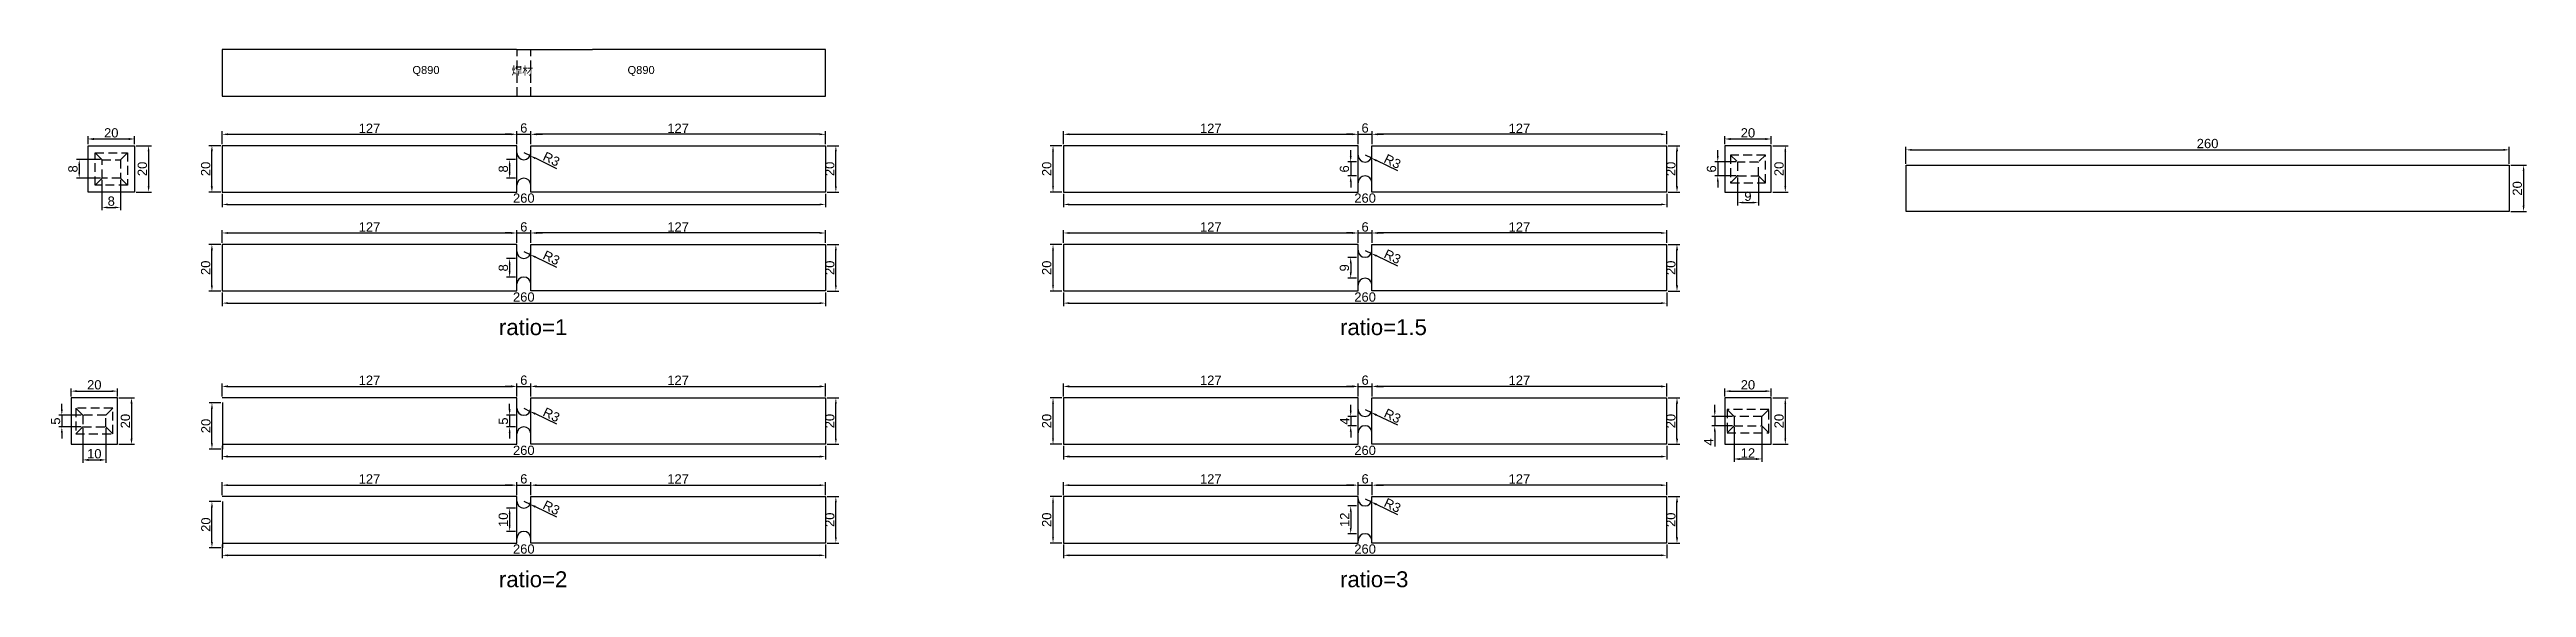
# Model space of a CAD drawing. Header units: millimetres. Extents: x 2099 to 3167, y 1581 to 1813.
import ezdxf

# ---------------------------------------------------------------- set-up
doc = ezdxf.new("R2010")
doc.units = ezdxf.units.MM
doc.header["$LTSCALE"] = 0.3
doc.linetypes.add('DASHED', pattern=[19.05, 12.7, -6.35])
doc.styles.get("Standard").update_dxf_attribs({"font": 'arial.ttf'})
doc.dimstyles.new('ISO-25', dxfattribs={"dimtxt": 4, "dimasz": 2.5, "dimexe": 1.25, "dimexo": 0.625, "dimtad": 1, "dimtxsty": 'Standard', "dimcen": 2.5, "dimadec": 0, "dimazin": 0, "dimtfac": 1, "dimtmove": 0, "dimatfit": 3, "dimfxl": 1, "dimarcsym": 0})

msp = doc.modelspace()

# ---------------------------------------------------------------- texts
for s, height, p in [('Q890', 3.4179, (2255.811, 1802.485)), ('焊材', 3.4179, (2298.459, 1802.141)), ('Q890', 3.4179, (2348.524, 1802.485)), ('ratio=1', 6.8359, (2293.087, 1690.029)), ('ratio=1.5', 6.8359, (2655.602, 1690.029)), ('ratio=2', 6.8359, (2293.087, 1581.472)), ('ratio=3', 6.8359, (2655.602, 1581.472))]:
    msp.add_text(s, height=height).set_placement(p)

# ---------------------------------------------------------------- blocks, each defined once
blk = doc.blocks.new('*D2')
at = {"color": 0, "lineweight": -2, "transparency": 16777216}
for p, q in [((2173.2, 1771.6), (2168.1, 1771.6)), ((2169.4, 1754.1), (2169.4, 1769.1)), ((2173.2, 1751.6), (2168.1, 1751.6))]:
    blk.add_line(p, q, dxfattribs=at)
at = {"color": 0, "transparency": 16777216}
for points in [[(2168.9, 1769.1), (2169.8, 1769.1), (2169.4, 1771.6)], [(2168.9, 1754.1), (2169.8, 1754.1), (2169.4, 1751.6)]]:
    blk.add_solid(points, dxfattribs=at)
at = {"layer": 'Defpoints', "color": 0, "transparency": 16777216}
for p in [(2169.4, 1771.6), (2173.8, 1771.6), (2173.8, 1751.6)]:
    blk.add_point(p, dxfattribs=at)
at = {"color": 0, "transparency": 16777216, "insert": (2166.7, 1761.6), "char_height": 4, "attachment_point": 5, "rotation": 90}
blk.add_mtext('20', dxfattribs=at)
blk = doc.blocks.new('*D3')
at = {"color": 0, "lineweight": -2, "transparency": 16777216}
for p, q in [((2173.8, 1772.2), (2173.8, 1777.8)), ((2176.3, 1776.5), (2298.3, 1776.5)), ((2300.8, 1772.2), (2300.8, 1777.8))]:
    blk.add_line(p, q, dxfattribs=at)
at = {"color": 0, "transparency": 16777216}
for points in [[(2176.3, 1776.9), (2176.3, 1776.1), (2173.8, 1776.5)], [(2298.3, 1776.9), (2298.3, 1776.1), (2300.8, 1776.5)]]:
    blk.add_solid(points, dxfattribs=at)
at = {"layer": 'Defpoints', "color": 0, "transparency": 16777216}
for p in [(2300.8, 1776.5), (2173.8, 1771.6), (2300.8, 1771.6)]:
    blk.add_point(p, dxfattribs=at)
at = {"color": 0, "transparency": 16777216, "insert": (2237.3, 1779.1), "char_height": 4, "attachment_point": 5}
blk.add_mtext('127', dxfattribs=at)
blk = doc.blocks.new('*D4')
at = {"color": 0, "lineweight": -2, "transparency": 16777216}
for p, q in [((2300.2, 1765.6), (2296.4, 1765.6)), ((2297.7, 1763.1), (2297.7, 1760.1)), ((2300.2, 1757.6), (2296.4, 1757.6))]:
    blk.add_line(p, q, dxfattribs=at)
at = {"color": 0, "transparency": 16777216}
for points in [[(2297.3, 1763.1), (2298.1, 1763.1), (2297.7, 1765.6)], [(2297.3, 1760.1), (2298.1, 1760.1), (2297.7, 1757.6)]]:
    blk.add_solid(points, dxfattribs=at)
at = {"layer": 'Defpoints', "color": 0, "transparency": 16777216}
for p in [(2300.8, 1765.6), (2297.7, 1757.6), (2300.8, 1757.6)]:
    blk.add_point(p, dxfattribs=at)
at = {"color": 0, "transparency": 16777216, "insert": (2295, 1761.6), "char_height": 4, "attachment_point": 5, "rotation": 90}
blk.add_mtext('8', dxfattribs=at)
blk = doc.blocks.new('*D5')
at = {"color": 0, "lineweight": -2, "transparency": 16777216}
for p, q in [((2303.8, 1768.6), (2306.5, 1767.3)), ((2318, 1761.7), (2308.8, 1766.2))]:
    blk.add_line(p, q, dxfattribs=at)
at = {"color": 0, "transparency": 16777216}
blk.add_solid([(2309, 1766.5), (2308.6, 1765.8), (2306.5, 1767.3)], dxfattribs=at)
at = {"layer": 'Defpoints', "color": 0, "transparency": 16777216}
for p in [(2303.8, 1768.6), (2306.5, 1767.3)]:
    blk.add_point(p, dxfattribs=at)
at = {"color": 0, "transparency": 16777216, "insert": (2315.7, 1765.8), "char_height": 4, "attachment_point": 5, "rotation": 334.116}
blk.add_mtext('R3', dxfattribs=at)
blk = doc.blocks.new('*D6')
at = {"color": 0, "lineweight": -2, "transparency": 16777216}
for p, q in [((2434.5, 1771.6), (2439.6, 1771.6)), ((2438.3, 1754.1), (2438.3, 1769.1)), ((2434.5, 1751.6), (2439.6, 1751.6))]:
    blk.add_line(p, q, dxfattribs=at)
at = {"color": 0, "transparency": 16777216}
for points in [[(2437.9, 1769.1), (2438.7, 1769.1), (2438.3, 1771.6)], [(2437.9, 1754.1), (2438.7, 1754.1), (2438.3, 1751.6)]]:
    blk.add_solid(points, dxfattribs=at)
at = {"layer": 'Defpoints', "color": 0, "transparency": 16777216}
for p in [(2433.8, 1771.6), (2438.3, 1771.6), (2433.8, 1751.6)]:
    blk.add_point(p, dxfattribs=at)
at = {"color": 0, "transparency": 16777216, "insert": (2435.7, 1761.6), "char_height": 4, "attachment_point": 5, "rotation": 90}
blk.add_mtext('20', dxfattribs=at)
blk = doc.blocks.new('*D7')
at = {"color": 0, "lineweight": -2, "transparency": 16777216}
for p, q in [((2306.8, 1772.2), (2306.8, 1777.8)), ((2431.3, 1776.5), (2309.3, 1776.5)), ((2433.8, 1772.2), (2433.8, 1777.8))]:
    blk.add_line(p, q, dxfattribs=at)
at = {"color": 0, "transparency": 16777216}
for points in [[(2309.3, 1776.9), (2309.3, 1776.1), (2306.8, 1776.5)], [(2431.3, 1776.9), (2431.3, 1776.1), (2433.8, 1776.5)]]:
    blk.add_solid(points, dxfattribs=at)
at = {"layer": 'Defpoints', "color": 0, "transparency": 16777216}
for p in [(2306.8, 1776.5), (2306.8, 1771.6), (2433.8, 1771.6)]:
    blk.add_point(p, dxfattribs=at)
at = {"color": 0, "transparency": 16777216, "insert": (2370.3, 1779.1), "char_height": 4, "attachment_point": 5}
blk.add_mtext('127', dxfattribs=at)
blk = doc.blocks.new('*D8')
at = {"color": 0, "lineweight": -2, "transparency": 16777216}
for p, q in [((2298.3, 1776.5), (2295.8, 1776.5)), ((2300.8, 1772.2), (2300.8, 1777.8)), ((2300.8, 1776.5), (2306.8, 1776.5)), ((2306.8, 1772.2), (2306.8, 1777.8)), ((2309.3, 1776.5), (2311.8, 1776.5))]:
    blk.add_line(p, q, dxfattribs=at)
at = {"color": 0, "transparency": 16777216}
for points in [[(2298.3, 1776.9), (2298.3, 1776.1), (2300.8, 1776.5)], [(2309.3, 1776.9), (2309.3, 1776.1), (2306.8, 1776.5)]]:
    blk.add_solid(points, dxfattribs=at)
at = {"layer": 'Defpoints', "color": 0, "transparency": 16777216}
for p in [(2306.8, 1776.5), (2300.8, 1771.6), (2306.8, 1771.6)]:
    blk.add_point(p, dxfattribs=at)
at = {"color": 0, "transparency": 16777216, "insert": (2303.8, 1779.2), "char_height": 4, "attachment_point": 5}
blk.add_mtext('6', dxfattribs=at)
blk = doc.blocks.new('*D9')
at = {"color": 0, "lineweight": -2, "transparency": 16777216}
for p, q in [((2173.8, 1750.9), (2173.8, 1745.1)), ((2433.8, 1750.9), (2433.8, 1745.1)), ((2176.3, 1746.3), (2431.3, 1746.3))]:
    blk.add_line(p, q, dxfattribs=at)
at = {"color": 0, "transparency": 16777216}
for points in [[(2176.3, 1746.7), (2176.3, 1745.9), (2173.8, 1746.3)], [(2431.3, 1746.7), (2431.3, 1745.9), (2433.8, 1746.3)]]:
    blk.add_solid(points, dxfattribs=at)
at = {"layer": 'Defpoints', "color": 0, "transparency": 16777216}
for p in [(2173.8, 1751.6), (2433.8, 1751.6), (2433.8, 1746.3)]:
    blk.add_point(p, dxfattribs=at)
at = {"color": 0, "transparency": 16777216, "insert": (2303.8, 1749), "char_height": 4, "attachment_point": 5}
blk.add_mtext('260', dxfattribs=at)
blk = doc.blocks.new('*D14')
at = {"color": 0, "lineweight": -2, "transparency": 16777216}
for p, q in [((2173.2, 1729), (2168.1, 1729)), ((2169.4, 1711.5), (2169.4, 1726.5)), ((2173.2, 1709), (2168.1, 1709))]:
    blk.add_line(p, q, dxfattribs=at)
at = {"color": 0, "transparency": 16777216}
for points in [[(2168.9, 1726.5), (2169.8, 1726.5), (2169.4, 1729)], [(2168.9, 1711.5), (2169.8, 1711.5), (2169.4, 1709)]]:
    blk.add_solid(points, dxfattribs=at)
at = {"layer": 'Defpoints', "color": 0, "transparency": 16777216}
for p in [(2169.4, 1729), (2173.8, 1729), (2173.8, 1709)]:
    blk.add_point(p, dxfattribs=at)
at = {"color": 0, "transparency": 16777216, "insert": (2166.7, 1719), "char_height": 4, "attachment_point": 5, "rotation": 90}
blk.add_mtext('20', dxfattribs=at)
blk = doc.blocks.new('*D15')
at = {"color": 0, "lineweight": -2, "transparency": 16777216}
for p, q in [((2173.8, 1729.7), (2173.8, 1735.2)), ((2176.3, 1734), (2298.3, 1734)), ((2300.8, 1729.7), (2300.8, 1735.2))]:
    blk.add_line(p, q, dxfattribs=at)
at = {"color": 0, "transparency": 16777216}
for points in [[(2176.3, 1734.4), (2176.3, 1733.6), (2173.8, 1734)], [(2298.3, 1734.4), (2298.3, 1733.6), (2300.8, 1734)]]:
    blk.add_solid(points, dxfattribs=at)
at = {"layer": 'Defpoints', "color": 0, "transparency": 16777216}
for p in [(2300.8, 1734), (2173.8, 1729), (2300.8, 1729)]:
    blk.add_point(p, dxfattribs=at)
at = {"color": 0, "transparency": 16777216, "insert": (2237.3, 1736.6), "char_height": 4, "attachment_point": 5}
blk.add_mtext('127', dxfattribs=at)
blk = doc.blocks.new('*D10')
at = {"color": 0, "lineweight": -2, "transparency": 16777216}
for p, q in [((2300.2, 1723), (2296.4, 1723)), ((2297.7, 1720.5), (2297.7, 1717.5)), ((2300.2, 1715), (2296.4, 1715))]:
    blk.add_line(p, q, dxfattribs=at)
at = {"color": 0, "transparency": 16777216}
for points in [[(2297.3, 1720.5), (2298.1, 1720.5), (2297.7, 1723)], [(2297.3, 1717.5), (2298.1, 1717.5), (2297.7, 1715)]]:
    blk.add_solid(points, dxfattribs=at)
at = {"layer": 'Defpoints', "color": 0, "transparency": 16777216}
for p in [(2300.8, 1723), (2297.7, 1715), (2300.8, 1715)]:
    blk.add_point(p, dxfattribs=at)
at = {"color": 0, "transparency": 16777216, "insert": (2295, 1719), "char_height": 4, "attachment_point": 5, "rotation": 90}
blk.add_mtext('8', dxfattribs=at)
blk = doc.blocks.new('*D12')
at = {"color": 0, "lineweight": -2, "transparency": 16777216}
for p, q in [((2303.8, 1726), (2306.5, 1724.7)), ((2318, 1719.2), (2308.8, 1723.6))]:
    blk.add_line(p, q, dxfattribs=at)
at = {"color": 0, "transparency": 16777216}
blk.add_solid([(2309, 1724), (2308.6, 1723.3), (2306.5, 1724.7)], dxfattribs=at)
at = {"layer": 'Defpoints', "color": 0, "transparency": 16777216}
for p in [(2303.8, 1726), (2306.5, 1724.7)]:
    blk.add_point(p, dxfattribs=at)
at = {"color": 0, "transparency": 16777216, "insert": (2315.7, 1723.3), "char_height": 4, "attachment_point": 5, "rotation": 334.116}
blk.add_mtext('R3', dxfattribs=at)
blk = doc.blocks.new('*D16')
at = {"color": 0, "lineweight": -2, "transparency": 16777216}
for p, q in [((2434.5, 1729), (2439.6, 1729)), ((2438.3, 1711.5), (2438.3, 1726.5)), ((2434.5, 1709), (2439.6, 1709))]:
    blk.add_line(p, q, dxfattribs=at)
at = {"color": 0, "transparency": 16777216}
for points in [[(2437.9, 1726.5), (2438.7, 1726.5), (2438.3, 1729)], [(2437.9, 1711.5), (2438.7, 1711.5), (2438.3, 1709)]]:
    blk.add_solid(points, dxfattribs=at)
at = {"layer": 'Defpoints', "color": 0, "transparency": 16777216}
for p in [(2433.8, 1729), (2438.3, 1729), (2433.8, 1709)]:
    blk.add_point(p, dxfattribs=at)
at = {"color": 0, "transparency": 16777216, "insert": (2435.7, 1719), "char_height": 4, "attachment_point": 5, "rotation": 90}
blk.add_mtext('20', dxfattribs=at)
blk = doc.blocks.new('*D17')
at = {"color": 0, "lineweight": -2, "transparency": 16777216}
for p, q in [((2306.8, 1729.7), (2306.8, 1735.2)), ((2431.3, 1734), (2309.3, 1734)), ((2433.8, 1729.7), (2433.8, 1735.2))]:
    blk.add_line(p, q, dxfattribs=at)
at = {"color": 0, "transparency": 16777216}
for points in [[(2309.3, 1734.4), (2309.3, 1733.6), (2306.8, 1734)], [(2431.3, 1734.4), (2431.3, 1733.6), (2433.8, 1734)]]:
    blk.add_solid(points, dxfattribs=at)
at = {"layer": 'Defpoints', "color": 0, "transparency": 16777216}
for p in [(2306.8, 1734), (2306.8, 1729), (2433.8, 1729)]:
    blk.add_point(p, dxfattribs=at)
at = {"color": 0, "transparency": 16777216, "insert": (2370.3, 1736.6), "char_height": 4, "attachment_point": 5}
blk.add_mtext('127', dxfattribs=at)
blk = doc.blocks.new('*D13')
at = {"color": 0, "lineweight": -2, "transparency": 16777216}
for p, q in [((2298.3, 1734), (2295.8, 1734)), ((2300.8, 1729.7), (2300.8, 1735.2)), ((2300.8, 1734), (2306.8, 1734)), ((2306.8, 1729.7), (2306.8, 1735.2)), ((2309.3, 1734), (2311.8, 1734))]:
    blk.add_line(p, q, dxfattribs=at)
at = {"color": 0, "transparency": 16777216}
for points in [[(2298.3, 1734.4), (2298.3, 1733.6), (2300.8, 1734)], [(2309.3, 1734.4), (2309.3, 1733.6), (2306.8, 1734)]]:
    blk.add_solid(points, dxfattribs=at)
at = {"layer": 'Defpoints', "color": 0, "transparency": 16777216}
for p in [(2306.8, 1734), (2300.8, 1729), (2306.8, 1729)]:
    blk.add_point(p, dxfattribs=at)
at = {"color": 0, "transparency": 16777216, "insert": (2303.8, 1736.6), "char_height": 4, "attachment_point": 5}
blk.add_mtext('6', dxfattribs=at)
blk = doc.blocks.new('*D11')
at = {"color": 0, "lineweight": -2, "transparency": 16777216}
for p, q in [((2173.8, 1708.4), (2173.8, 1702.5)), ((2433.8, 1708.4), (2433.8, 1702.5)), ((2176.3, 1703.8), (2431.3, 1703.8))]:
    blk.add_line(p, q, dxfattribs=at)
at = {"color": 0, "transparency": 16777216}
for points in [[(2176.3, 1704.2), (2176.3, 1703.4), (2173.8, 1703.8)], [(2431.3, 1704.2), (2431.3, 1703.4), (2433.8, 1703.8)]]:
    blk.add_solid(points, dxfattribs=at)
at = {"layer": 'Defpoints', "color": 0, "transparency": 16777216}
for p in [(2173.8, 1709), (2433.8, 1709), (2433.8, 1703.8)]:
    blk.add_point(p, dxfattribs=at)
at = {"color": 0, "transparency": 16777216, "insert": (2303.8, 1706.4), "char_height": 4, "attachment_point": 5}
blk.add_mtext('260', dxfattribs=at)
blk = doc.blocks.new('*D26')
at = {"color": 0, "lineweight": -2, "transparency": 16777216}
for p, q in [((2535.7, 1771.6), (2530.6, 1771.6)), ((2531.9, 1754.1), (2531.9, 1769.1)), ((2535.7, 1751.6), (2530.6, 1751.6))]:
    blk.add_line(p, q, dxfattribs=at)
at = {"color": 0, "transparency": 16777216}
for points in [[(2531.5, 1769.1), (2532.3, 1769.1), (2531.9, 1771.6)], [(2531.5, 1754.1), (2532.3, 1754.1), (2531.9, 1751.6)]]:
    blk.add_solid(points, dxfattribs=at)
at = {"layer": 'Defpoints', "color": 0, "transparency": 16777216}
for p in [(2531.9, 1771.6), (2536.4, 1771.6), (2536.4, 1751.6)]:
    blk.add_point(p, dxfattribs=at)
at = {"color": 0, "transparency": 16777216, "insert": (2529.2, 1761.6), "char_height": 4, "attachment_point": 5, "rotation": 90}
blk.add_mtext('20', dxfattribs=at)
blk = doc.blocks.new('*D18')
at = {"color": 0, "lineweight": -2, "transparency": 16777216}
for p, q in [((2662.7, 1764.6), (2658.9, 1764.6)), ((2660.2, 1767.1), (2660.2, 1769.6)), ((2660.2, 1764.6), (2660.2, 1758.6)), ((2662.7, 1758.6), (2658.9, 1758.6)), ((2660.2, 1756.1), (2660.2, 1753.6))]:
    blk.add_line(p, q, dxfattribs=at)
at = {"color": 0, "transparency": 16777216}
for points in [[(2659.8, 1767.1), (2660.6, 1767.1), (2660.2, 1764.6)], [(2659.8, 1756.1), (2660.6, 1756.1), (2660.2, 1758.6)]]:
    blk.add_solid(points, dxfattribs=at)
at = {"layer": 'Defpoints', "color": 0, "transparency": 16777216}
for p in [(2663.4, 1764.6), (2660.2, 1758.6), (2663.4, 1758.6)]:
    blk.add_point(p, dxfattribs=at)
at = {"color": 0, "transparency": 16777216, "insert": (2657.5, 1761.6), "char_height": 4, "attachment_point": 5, "rotation": 90}
blk.add_mtext('6', dxfattribs=at)
blk = doc.blocks.new('*D24')
at = {"color": 0, "lineweight": -2, "transparency": 16777216}
for p, q in [((2666.4, 1767.6), (2669.1, 1766.3)), ((2680.5, 1760.7), (2671.3, 1765.2))]:
    blk.add_line(p, q, dxfattribs=at)
at = {"color": 0, "transparency": 16777216}
blk.add_solid([(2671.5, 1765.5), (2671.1, 1764.8), (2669.1, 1766.3)], dxfattribs=at)
at = {"layer": 'Defpoints', "color": 0, "transparency": 16777216}
for p in [(2666.4, 1767.6), (2669.1, 1766.3)]:
    blk.add_point(p, dxfattribs=at)
at = {"color": 0, "transparency": 16777216, "insert": (2678.2, 1764.8), "char_height": 4, "attachment_point": 5, "rotation": 334.116}
blk.add_mtext('R3', dxfattribs=at)
blk = doc.blocks.new('*D28')
at = {"color": 0, "lineweight": -2, "transparency": 16777216}
for p, q in [((2797, 1771.6), (2802.1, 1771.6)), ((2800.8, 1754.1), (2800.8, 1769.1)), ((2797, 1751.6), (2802.1, 1751.6))]:
    blk.add_line(p, q, dxfattribs=at)
at = {"color": 0, "transparency": 16777216}
for points in [[(2800.4, 1769.1), (2801.3, 1769.1), (2800.8, 1771.6)], [(2800.4, 1754.1), (2801.3, 1754.1), (2800.8, 1751.6)]]:
    blk.add_solid(points, dxfattribs=at)
at = {"layer": 'Defpoints', "color": 0, "transparency": 16777216}
for p in [(2796.4, 1771.6), (2800.8, 1771.6), (2796.4, 1751.6)]:
    blk.add_point(p, dxfattribs=at)
at = {"color": 0, "transparency": 16777216, "insert": (2798.2, 1761.6), "char_height": 4, "attachment_point": 5, "rotation": 90}
blk.add_mtext('20', dxfattribs=at)
blk = doc.blocks.new('*D25')
at = {"color": 0, "lineweight": -2, "transparency": 16777216}
for p, q in [((2660.9, 1776.5), (2658.4, 1776.5)), ((2663.4, 1772.2), (2663.4, 1777.8)), ((2663.4, 1776.5), (2669.4, 1776.5)), ((2669.4, 1772.2), (2669.4, 1777.8)), ((2671.9, 1776.5), (2674.4, 1776.5))]:
    blk.add_line(p, q, dxfattribs=at)
at = {"color": 0, "transparency": 16777216}
for points in [[(2660.9, 1776.9), (2660.9, 1776.1), (2663.4, 1776.5)], [(2671.9, 1776.9), (2671.9, 1776.1), (2669.4, 1776.5)]]:
    blk.add_solid(points, dxfattribs=at)
at = {"layer": 'Defpoints', "color": 0, "transparency": 16777216}
for p in [(2669.4, 1776.5), (2663.4, 1771.6), (2669.4, 1771.6)]:
    blk.add_point(p, dxfattribs=at)
at = {"color": 0, "transparency": 16777216, "insert": (2666.4, 1779.2), "char_height": 4, "attachment_point": 5}
blk.add_mtext('6', dxfattribs=at)
blk = doc.blocks.new('*D30')
at = {"color": 0, "lineweight": -2, "transparency": 16777216}
for p, q in [((2535.7, 1729), (2530.6, 1729)), ((2531.9, 1711.5), (2531.9, 1726.5)), ((2535.7, 1709), (2530.6, 1709))]:
    blk.add_line(p, q, dxfattribs=at)
at = {"color": 0, "transparency": 16777216}
for points in [[(2531.5, 1726.5), (2532.3, 1726.5), (2531.9, 1729)], [(2531.5, 1711.5), (2532.3, 1711.5), (2531.9, 1709)]]:
    blk.add_solid(points, dxfattribs=at)
at = {"layer": 'Defpoints', "color": 0, "transparency": 16777216}
for p in [(2531.9, 1729), (2536.4, 1729), (2536.4, 1709)]:
    blk.add_point(p, dxfattribs=at)
at = {"color": 0, "transparency": 16777216, "insert": (2529.2, 1719), "char_height": 4, "attachment_point": 5, "rotation": 90}
blk.add_mtext('20', dxfattribs=at)
blk = doc.blocks.new('*D20')
at = {"color": 0, "lineweight": -2, "transparency": 16777216}
for p, q in [((2662.7, 1723.5), (2658.9, 1723.5)), ((2660.2, 1721), (2660.2, 1717)), ((2662.7, 1714.5), (2658.9, 1714.5))]:
    blk.add_line(p, q, dxfattribs=at)
at = {"color": 0, "transparency": 16777216}
for points in [[(2659.8, 1721), (2660.6, 1721), (2660.2, 1723.5)], [(2659.8, 1717), (2660.6, 1717), (2660.2, 1714.5)]]:
    blk.add_solid(points, dxfattribs=at)
at = {"layer": 'Defpoints', "color": 0, "transparency": 16777216}
for p in [(2663.4, 1723.5), (2660.2, 1714.5), (2663.4, 1714.5)]:
    blk.add_point(p, dxfattribs=at)
at = {"color": 0, "transparency": 16777216, "insert": (2657.5, 1719), "char_height": 4, "attachment_point": 5, "rotation": 90}
blk.add_mtext('9', dxfattribs=at)
blk = doc.blocks.new('*D21')
at = {"color": 0, "lineweight": -2, "transparency": 16777216}
for p, q in [((2666.4, 1726.5), (2669.1, 1725.2)), ((2680.5, 1719.7), (2671.3, 1724.1))]:
    blk.add_line(p, q, dxfattribs=at)
at = {"color": 0, "transparency": 16777216}
blk.add_solid([(2671.5, 1724.5), (2671.1, 1723.8), (2669.1, 1725.2)], dxfattribs=at)
at = {"layer": 'Defpoints', "color": 0, "transparency": 16777216}
for p in [(2666.4, 1726.5), (2669.1, 1725.2)]:
    blk.add_point(p, dxfattribs=at)
at = {"color": 0, "transparency": 16777216, "insert": (2678.2, 1723.8), "char_height": 4, "attachment_point": 5, "rotation": 334.116}
blk.add_mtext('R3', dxfattribs=at)
blk = doc.blocks.new('*D32')
at = {"color": 0, "lineweight": -2, "transparency": 16777216}
for p, q in [((2797, 1729), (2802.1, 1729)), ((2800.8, 1711.5), (2800.8, 1726.5)), ((2797, 1709), (2802.1, 1709))]:
    blk.add_line(p, q, dxfattribs=at)
at = {"color": 0, "transparency": 16777216}
for points in [[(2800.4, 1726.5), (2801.3, 1726.5), (2800.8, 1729)], [(2800.4, 1711.5), (2801.3, 1711.5), (2800.8, 1709)]]:
    blk.add_solid(points, dxfattribs=at)
at = {"layer": 'Defpoints', "color": 0, "transparency": 16777216}
for p in [(2796.4, 1729), (2800.8, 1729), (2796.4, 1709)]:
    blk.add_point(p, dxfattribs=at)
at = {"color": 0, "transparency": 16777216, "insert": (2798.2, 1719), "char_height": 4, "attachment_point": 5, "rotation": 90}
blk.add_mtext('20', dxfattribs=at)
blk = doc.blocks.new('*D22')
at = {"color": 0, "lineweight": -2, "transparency": 16777216}
for p, q in [((2660.9, 1734), (2658.4, 1734)), ((2663.4, 1729.7), (2663.4, 1735.2)), ((2663.4, 1734), (2669.4, 1734)), ((2669.4, 1729.7), (2669.4, 1735.2)), ((2671.9, 1734), (2674.4, 1734))]:
    blk.add_line(p, q, dxfattribs=at)
at = {"color": 0, "transparency": 16777216}
for points in [[(2660.9, 1734.4), (2660.9, 1733.6), (2663.4, 1734)], [(2671.9, 1734.4), (2671.9, 1733.6), (2669.4, 1734)]]:
    blk.add_solid(points, dxfattribs=at)
at = {"layer": 'Defpoints', "color": 0, "transparency": 16777216}
for p in [(2669.4, 1734), (2663.4, 1729), (2669.4, 1729)]:
    blk.add_point(p, dxfattribs=at)
at = {"color": 0, "transparency": 16777216, "insert": (2666.4, 1736.6), "char_height": 4, "attachment_point": 5}
blk.add_mtext('6', dxfattribs=at)
blk = doc.blocks.new('*D50')
at = {"color": 0, "lineweight": -2, "transparency": 16777216}
for p, q in [((2173.3, 1660.9), (2168.2, 1660.9)), ((2169.4, 1643.4), (2169.4, 1658.4)), ((2173.3, 1640.9), (2168.2, 1640.9))]:
    blk.add_line(p, q, dxfattribs=at)
at = {"color": 0, "transparency": 16777216}
for points in [[(2169, 1658.4), (2169.8, 1658.4), (2169.4, 1660.9)], [(2169, 1643.4), (2169.8, 1643.4), (2169.4, 1640.9)]]:
    blk.add_solid(points, dxfattribs=at)
at = {"layer": 'Defpoints', "color": 0, "transparency": 16777216}
for p in [(2169.4, 1660.9), (2173.9, 1660.9), (2173.9, 1640.9)]:
    blk.add_point(p, dxfattribs=at)
at = {"color": 0, "transparency": 16777216, "insert": (2166.8, 1650.9), "char_height": 4, "attachment_point": 5, "rotation": 90}
blk.add_mtext('20', dxfattribs=at)
blk = doc.blocks.new('*D51')
at = {"color": 0, "lineweight": -2, "transparency": 16777216}
for p, q in [((2173.8, 1663.6), (2173.8, 1669.2)), ((2176.3, 1667.9), (2298.3, 1667.9)), ((2300.8, 1663.6), (2300.8, 1669.2))]:
    blk.add_line(p, q, dxfattribs=at)
at = {"color": 0, "transparency": 16777216}
for points in [[(2176.3, 1668.4), (2176.3, 1667.5), (2173.8, 1667.9)], [(2298.3, 1668.4), (2298.3, 1667.5), (2300.8, 1667.9)]]:
    blk.add_solid(points, dxfattribs=at)
at = {"layer": 'Defpoints', "color": 0, "transparency": 16777216}
for p in [(2300.8, 1667.9), (2173.8, 1663), (2300.8, 1663)]:
    blk.add_point(p, dxfattribs=at)
at = {"color": 0, "transparency": 16777216, "insert": (2237.3, 1670.6), "char_height": 4, "attachment_point": 5}
blk.add_mtext('127', dxfattribs=at)
blk = doc.blocks.new('*D34')
at = {"color": 0, "lineweight": -2, "transparency": 16777216}
for p, q in [((2300.2, 1655.5), (2296.4, 1655.5)), ((2297.7, 1658), (2297.7, 1660.5)), ((2297.7, 1655.5), (2297.7, 1650.5)), ((2300.2, 1650.5), (2296.4, 1650.5)), ((2297.7, 1648), (2297.7, 1645.5))]:
    blk.add_line(p, q, dxfattribs=at)
at = {"color": 0, "transparency": 16777216}
for points in [[(2297.3, 1658), (2298.1, 1658), (2297.7, 1655.5)], [(2297.3, 1648), (2298.1, 1648), (2297.7, 1650.5)]]:
    blk.add_solid(points, dxfattribs=at)
at = {"layer": 'Defpoints', "color": 0, "transparency": 16777216}
for p in [(2300.8, 1655.5), (2297.7, 1650.5), (2300.8, 1650.5)]:
    blk.add_point(p, dxfattribs=at)
at = {"color": 0, "transparency": 16777216, "insert": (2295, 1653), "char_height": 4, "attachment_point": 5, "rotation": 90}
blk.add_mtext('5', dxfattribs=at)
blk = doc.blocks.new('*D48')
at = {"color": 0, "lineweight": -2, "transparency": 16777216}
for p, q in [((2303.8, 1658.5), (2306.5, 1657.2)), ((2318, 1651.7), (2308.8, 1656.1))]:
    blk.add_line(p, q, dxfattribs=at)
at = {"color": 0, "transparency": 16777216}
blk.add_solid([(2309, 1656.5), (2308.6, 1655.7), (2306.5, 1657.2)], dxfattribs=at)
at = {"layer": 'Defpoints', "color": 0, "transparency": 16777216}
for p in [(2303.8, 1658.5), (2306.5, 1657.2)]:
    blk.add_point(p, dxfattribs=at)
at = {"color": 0, "transparency": 16777216, "insert": (2315.7, 1655.7), "char_height": 4, "attachment_point": 5, "rotation": 334.116}
blk.add_mtext('R3', dxfattribs=at)
blk = doc.blocks.new('*D52')
at = {"color": 0, "lineweight": -2, "transparency": 16777216}
for p, q in [((2434.5, 1663), (2439.6, 1663)), ((2438.3, 1645.5), (2438.3, 1660.5)), ((2434.5, 1643), (2439.6, 1643))]:
    blk.add_line(p, q, dxfattribs=at)
at = {"color": 0, "transparency": 16777216}
for points in [[(2437.9, 1660.5), (2438.7, 1660.5), (2438.3, 1663)], [(2437.9, 1645.5), (2438.7, 1645.5), (2438.3, 1643)]]:
    blk.add_solid(points, dxfattribs=at)
at = {"layer": 'Defpoints', "color": 0, "transparency": 16777216}
for p in [(2433.8, 1663), (2438.3, 1663), (2433.8, 1643)]:
    blk.add_point(p, dxfattribs=at)
at = {"color": 0, "transparency": 16777216, "insert": (2435.7, 1653), "char_height": 4, "attachment_point": 5, "rotation": 90}
blk.add_mtext('20', dxfattribs=at)
blk = doc.blocks.new('*D49')
at = {"color": 0, "lineweight": -2, "transparency": 16777216}
for p, q in [((2298.3, 1667.9), (2295.8, 1667.9)), ((2300.8, 1663.6), (2300.8, 1669.2)), ((2300.8, 1667.9), (2306.8, 1667.9)), ((2306.8, 1663.6), (2306.8, 1669.2)), ((2309.3, 1667.9), (2311.8, 1667.9))]:
    blk.add_line(p, q, dxfattribs=at)
at = {"color": 0, "transparency": 16777216}
for points in [[(2298.3, 1668.4), (2298.3, 1667.5), (2300.8, 1667.9)], [(2309.3, 1668.4), (2309.3, 1667.5), (2306.8, 1667.9)]]:
    blk.add_solid(points, dxfattribs=at)
at = {"layer": 'Defpoints', "color": 0, "transparency": 16777216}
for p in [(2306.8, 1667.9), (2300.8, 1663), (2306.8, 1663)]:
    blk.add_point(p, dxfattribs=at)
at = {"color": 0, "transparency": 16777216, "insert": (2303.8, 1670.6), "char_height": 4, "attachment_point": 5}
blk.add_mtext('6', dxfattribs=at)
blk = doc.blocks.new('*D54')
at = {"color": 0, "lineweight": -2, "transparency": 16777216}
for p, q in [((2173.3, 1618.4), (2168.2, 1618.4)), ((2169.4, 1600.9), (2169.4, 1615.9)), ((2173.3, 1598.4), (2168.2, 1598.4))]:
    blk.add_line(p, q, dxfattribs=at)
at = {"color": 0, "transparency": 16777216}
for points in [[(2169, 1615.9), (2169.8, 1615.9), (2169.4, 1618.4)], [(2169, 1600.9), (2169.8, 1600.9), (2169.4, 1598.4)]]:
    blk.add_solid(points, dxfattribs=at)
at = {"layer": 'Defpoints', "color": 0, "transparency": 16777216}
for p in [(2169.4, 1618.4), (2173.9, 1618.4), (2173.9, 1598.4)]:
    blk.add_point(p, dxfattribs=at)
at = {"color": 0, "transparency": 16777216, "insert": (2166.8, 1608.4), "char_height": 4, "attachment_point": 5, "rotation": 90}
blk.add_mtext('20', dxfattribs=at)
blk = doc.blocks.new('*D36')
at = {"color": 0, "lineweight": -2, "transparency": 16777216}
for p, q in [((2300.2, 1615.5), (2296.4, 1615.5)), ((2297.7, 1613), (2297.7, 1608)), ((2300.2, 1605.5), (2296.4, 1605.5))]:
    blk.add_line(p, q, dxfattribs=at)
at = {"color": 0, "transparency": 16777216}
for points in [[(2297.3, 1613), (2298.1, 1613), (2297.7, 1615.5)], [(2297.3, 1608), (2298.1, 1608), (2297.7, 1605.5)]]:
    blk.add_solid(points, dxfattribs=at)
at = {"layer": 'Defpoints', "color": 0, "transparency": 16777216}
for p in [(2300.8, 1615.5), (2297.7, 1605.5), (2300.8, 1605.5)]:
    blk.add_point(p, dxfattribs=at)
at = {"color": 0, "transparency": 16777216, "insert": (2295, 1610.5), "char_height": 4, "attachment_point": 5, "rotation": 90}
blk.add_mtext('10', dxfattribs=at)
blk = doc.blocks.new('*D37')
at = {"color": 0, "lineweight": -2, "transparency": 16777216}
for p, q in [((2303.8, 1618.5), (2306.5, 1617.2)), ((2318, 1611.6), (2308.8, 1616.1))]:
    blk.add_line(p, q, dxfattribs=at)
at = {"color": 0, "transparency": 16777216}
blk.add_solid([(2309, 1616.5), (2308.6, 1615.7), (2306.5, 1617.2)], dxfattribs=at)
at = {"layer": 'Defpoints', "color": 0, "transparency": 16777216}
for p in [(2303.8, 1618.5), (2306.5, 1617.2)]:
    blk.add_point(p, dxfattribs=at)
at = {"color": 0, "transparency": 16777216, "insert": (2315.7, 1615.7), "char_height": 4, "attachment_point": 5, "rotation": 334.116}
blk.add_mtext('R3', dxfattribs=at)
blk = doc.blocks.new('*D56')
at = {"color": 0, "lineweight": -2, "transparency": 16777216}
for p, q in [((2434.5, 1620.5), (2439.6, 1620.5)), ((2438.3, 1603), (2438.3, 1618)), ((2434.5, 1600.5), (2439.6, 1600.5))]:
    blk.add_line(p, q, dxfattribs=at)
at = {"color": 0, "transparency": 16777216}
for points in [[(2437.9, 1618), (2438.7, 1618), (2438.3, 1620.5)], [(2437.9, 1603), (2438.7, 1603), (2438.3, 1600.5)]]:
    blk.add_solid(points, dxfattribs=at)
at = {"layer": 'Defpoints', "color": 0, "transparency": 16777216}
for p in [(2433.8, 1620.5), (2438.3, 1620.5), (2433.8, 1600.5)]:
    blk.add_point(p, dxfattribs=at)
at = {"color": 0, "transparency": 16777216, "insert": (2435.7, 1610.5), "char_height": 4, "attachment_point": 5, "rotation": 90}
blk.add_mtext('20', dxfattribs=at)
blk = doc.blocks.new('*D38')
at = {"color": 0, "lineweight": -2, "transparency": 16777216}
for p, q in [((2298.3, 1625.4), (2295.8, 1625.4)), ((2300.8, 1621.1), (2300.8, 1626.7)), ((2300.8, 1625.4), (2306.8, 1625.4)), ((2306.8, 1621.1), (2306.8, 1626.7)), ((2309.3, 1625.4), (2311.8, 1625.4))]:
    blk.add_line(p, q, dxfattribs=at)
at = {"color": 0, "transparency": 16777216}
for points in [[(2298.3, 1625.8), (2298.3, 1625), (2300.8, 1625.4)], [(2309.3, 1625.8), (2309.3, 1625), (2306.8, 1625.4)]]:
    blk.add_solid(points, dxfattribs=at)
at = {"layer": 'Defpoints', "color": 0, "transparency": 16777216}
for p in [(2306.8, 1625.4), (2300.8, 1620.5), (2306.8, 1620.5)]:
    blk.add_point(p, dxfattribs=at)
at = {"color": 0, "transparency": 16777216, "insert": (2303.8, 1628.1), "char_height": 4, "attachment_point": 5}
blk.add_mtext('6', dxfattribs=at)
blk = doc.blocks.new('*D58')
at = {"color": 0, "lineweight": -2, "transparency": 16777216}
for p, q in [((2535.7, 1663), (2530.6, 1663)), ((2531.9, 1645.5), (2531.9, 1660.5)), ((2535.7, 1643), (2530.6, 1643))]:
    blk.add_line(p, q, dxfattribs=at)
at = {"color": 0, "transparency": 16777216}
for points in [[(2531.5, 1660.5), (2532.3, 1660.5), (2531.9, 1663)], [(2531.5, 1645.5), (2532.3, 1645.5), (2531.9, 1643)]]:
    blk.add_solid(points, dxfattribs=at)
at = {"layer": 'Defpoints', "color": 0, "transparency": 16777216}
for p in [(2531.9, 1663), (2536.4, 1663), (2536.4, 1643)]:
    blk.add_point(p, dxfattribs=at)
at = {"color": 0, "transparency": 16777216, "insert": (2529.2, 1653), "char_height": 4, "attachment_point": 5, "rotation": 90}
blk.add_mtext('20', dxfattribs=at)
blk = doc.blocks.new('*D44')
at = {"color": 0, "lineweight": -2, "transparency": 16777216}
for p, q in [((2662.7, 1655), (2658.9, 1655)), ((2660.2, 1657.5), (2660.2, 1660)), ((2660.2, 1655), (2660.2, 1651)), ((2662.7, 1651), (2658.9, 1651)), ((2660.2, 1648.5), (2660.2, 1646))]:
    blk.add_line(p, q, dxfattribs=at)
at = {"color": 0, "transparency": 16777216}
for points in [[(2659.8, 1657.5), (2660.6, 1657.5), (2660.2, 1655)], [(2659.8, 1648.5), (2660.6, 1648.5), (2660.2, 1651)]]:
    blk.add_solid(points, dxfattribs=at)
at = {"layer": 'Defpoints', "color": 0, "transparency": 16777216}
for p in [(2663.4, 1655), (2660.2, 1651), (2663.4, 1651)]:
    blk.add_point(p, dxfattribs=at)
at = {"color": 0, "transparency": 16777216, "insert": (2657.6, 1653), "char_height": 4, "attachment_point": 5, "rotation": 90}
blk.add_mtext('4', dxfattribs=at)
blk = doc.blocks.new('*D45')
at = {"color": 0, "lineweight": -2, "transparency": 16777216}
for p, q in [((2666.4, 1658), (2669.1, 1656.7)), ((2680.5, 1651.2), (2671.3, 1655.6))]:
    blk.add_line(p, q, dxfattribs=at)
at = {"color": 0, "transparency": 16777216}
blk.add_solid([(2671.5, 1656), (2671.1, 1655.2), (2669.1, 1656.7)], dxfattribs=at)
at = {"layer": 'Defpoints', "color": 0, "transparency": 16777216}
for p in [(2666.4, 1658), (2669.1, 1656.7)]:
    blk.add_point(p, dxfattribs=at)
at = {"color": 0, "transparency": 16777216, "insert": (2678.2, 1655.2), "char_height": 4, "attachment_point": 5, "rotation": 334.116}
blk.add_mtext('R3', dxfattribs=at)
blk = doc.blocks.new('*D60')
at = {"color": 0, "lineweight": -2, "transparency": 16777216}
for p, q in [((2797, 1663), (2802.1, 1663)), ((2800.8, 1645.5), (2800.8, 1660.5)), ((2797, 1643), (2802.1, 1643))]:
    blk.add_line(p, q, dxfattribs=at)
at = {"color": 0, "transparency": 16777216}
for points in [[(2800.4, 1660.5), (2801.3, 1660.5), (2800.8, 1663)], [(2800.4, 1645.5), (2801.3, 1645.5), (2800.8, 1643)]]:
    blk.add_solid(points, dxfattribs=at)
at = {"layer": 'Defpoints', "color": 0, "transparency": 16777216}
for p in [(2796.4, 1663), (2800.8, 1663), (2796.4, 1643)]:
    blk.add_point(p, dxfattribs=at)
at = {"color": 0, "transparency": 16777216, "insert": (2798.2, 1653), "char_height": 4, "attachment_point": 5, "rotation": 90}
blk.add_mtext('20', dxfattribs=at)
blk = doc.blocks.new('*D46')
at = {"color": 0, "lineweight": -2, "transparency": 16777216}
for p, q in [((2660.9, 1667.9), (2658.4, 1667.9)), ((2663.4, 1663.6), (2663.4, 1669.2)), ((2663.4, 1667.9), (2669.4, 1667.9)), ((2669.4, 1663.6), (2669.4, 1669.2)), ((2671.9, 1667.9), (2674.4, 1667.9))]:
    blk.add_line(p, q, dxfattribs=at)
at = {"color": 0, "transparency": 16777216}
for points in [[(2660.9, 1668.4), (2660.9, 1667.5), (2663.4, 1667.9)], [(2671.9, 1668.4), (2671.9, 1667.5), (2669.4, 1667.9)]]:
    blk.add_solid(points, dxfattribs=at)
at = {"layer": 'Defpoints', "color": 0, "transparency": 16777216}
for p in [(2669.4, 1667.9), (2663.4, 1663), (2669.4, 1663)]:
    blk.add_point(p, dxfattribs=at)
at = {"color": 0, "transparency": 16777216, "insert": (2666.4, 1670.6), "char_height": 4, "attachment_point": 5}
blk.add_mtext('6', dxfattribs=at)
blk = doc.blocks.new('*D62')
at = {"color": 0, "lineweight": -2, "transparency": 16777216}
for p, q in [((2535.7, 1620.5), (2530.6, 1620.5)), ((2531.9, 1603), (2531.9, 1618)), ((2535.7, 1600.5), (2530.6, 1600.5))]:
    blk.add_line(p, q, dxfattribs=at)
at = {"color": 0, "transparency": 16777216}
for points in [[(2531.5, 1618), (2532.3, 1618), (2531.9, 1620.5)], [(2531.5, 1603), (2532.3, 1603), (2531.9, 1600.5)]]:
    blk.add_solid(points, dxfattribs=at)
at = {"layer": 'Defpoints', "color": 0, "transparency": 16777216}
for p in [(2531.9, 1620.5), (2536.4, 1620.5), (2536.4, 1600.5)]:
    blk.add_point(p, dxfattribs=at)
at = {"color": 0, "transparency": 16777216, "insert": (2529.2, 1610.5), "char_height": 4, "attachment_point": 5, "rotation": 90}
blk.add_mtext('20', dxfattribs=at)
blk = doc.blocks.new('*D40')
at = {"color": 0, "lineweight": -2, "transparency": 16777216}
for p, q in [((2662.7, 1616.5), (2658.9, 1616.5)), ((2660.2, 1614), (2660.2, 1607)), ((2662.7, 1604.5), (2658.9, 1604.5))]:
    blk.add_line(p, q, dxfattribs=at)
at = {"color": 0, "transparency": 16777216}
for points in [[(2659.8, 1614), (2660.6, 1614), (2660.2, 1616.5)], [(2659.8, 1607), (2660.6, 1607), (2660.2, 1604.5)]]:
    blk.add_solid(points, dxfattribs=at)
at = {"layer": 'Defpoints', "color": 0, "transparency": 16777216}
for p in [(2663.4, 1616.5), (2660.2, 1604.5), (2663.4, 1604.5)]:
    blk.add_point(p, dxfattribs=at)
at = {"color": 0, "transparency": 16777216, "insert": (2657.6, 1610.5), "char_height": 4, "attachment_point": 5, "rotation": 90}
blk.add_mtext('12', dxfattribs=at)
blk = doc.blocks.new('*D41')
at = {"color": 0, "lineweight": -2, "transparency": 16777216}
for p, q in [((2666.4, 1619.5), (2669.1, 1618.2)), ((2680.5, 1612.6), (2671.3, 1617.1))]:
    blk.add_line(p, q, dxfattribs=at)
at = {"color": 0, "transparency": 16777216}
blk.add_solid([(2671.5, 1617.5), (2671.1, 1616.7), (2669.1, 1618.2)], dxfattribs=at)
at = {"layer": 'Defpoints', "color": 0, "transparency": 16777216}
for p in [(2666.4, 1619.5), (2669.1, 1618.2)]:
    blk.add_point(p, dxfattribs=at)
at = {"color": 0, "transparency": 16777216, "insert": (2678.2, 1616.7), "char_height": 4, "attachment_point": 5, "rotation": 334.116}
blk.add_mtext('R3', dxfattribs=at)
blk = doc.blocks.new('*D64')
at = {"color": 0, "lineweight": -2, "transparency": 16777216}
for p, q in [((2797, 1620.5), (2802.1, 1620.5)), ((2800.8, 1603), (2800.8, 1618)), ((2797, 1600.5), (2802.1, 1600.5))]:
    blk.add_line(p, q, dxfattribs=at)
at = {"color": 0, "transparency": 16777216}
for points in [[(2800.4, 1618), (2801.3, 1618), (2800.8, 1620.5)], [(2800.4, 1603), (2801.3, 1603), (2800.8, 1600.5)]]:
    blk.add_solid(points, dxfattribs=at)
at = {"layer": 'Defpoints', "color": 0, "transparency": 16777216}
for p in [(2796.4, 1620.5), (2800.8, 1620.5), (2796.4, 1600.5)]:
    blk.add_point(p, dxfattribs=at)
at = {"color": 0, "transparency": 16777216, "insert": (2798.2, 1610.5), "char_height": 4, "attachment_point": 5, "rotation": 90}
blk.add_mtext('20', dxfattribs=at)
blk = doc.blocks.new('*D42')
at = {"color": 0, "lineweight": -2, "transparency": 16777216}
for p, q in [((2660.9, 1625.4), (2658.4, 1625.4)), ((2663.4, 1621.1), (2663.4, 1626.7)), ((2663.4, 1625.4), (2669.4, 1625.4)), ((2669.4, 1621.1), (2669.4, 1626.7)), ((2671.9, 1625.4), (2674.4, 1625.4))]:
    blk.add_line(p, q, dxfattribs=at)
at = {"color": 0, "transparency": 16777216}
for points in [[(2660.9, 1625.8), (2660.9, 1625), (2663.4, 1625.4)], [(2671.9, 1625.8), (2671.9, 1625), (2669.4, 1625.4)]]:
    blk.add_solid(points, dxfattribs=at)
at = {"layer": 'Defpoints', "color": 0, "transparency": 16777216}
for p in [(2669.4, 1625.4), (2663.4, 1620.5), (2669.4, 1620.5)]:
    blk.add_point(p, dxfattribs=at)
at = {"color": 0, "transparency": 16777216, "insert": (2666.4, 1628.1), "char_height": 4, "attachment_point": 5}
blk.add_mtext('6', dxfattribs=at)
blk = doc.blocks.new('*D68')
at = {"color": 0, "lineweight": -2, "transparency": 16777216}
for p, q in [((2826.3, 1764.6), (2817.1, 1764.6)), ((2818.4, 1767.1), (2818.4, 1769.6)), ((2818.4, 1764.6), (2818.4, 1758.6)), ((2826.3, 1758.6), (2817.1, 1758.6)), ((2818.4, 1756.1), (2818.4, 1753.6))]:
    blk.add_line(p, q, dxfattribs=at)
at = {"color": 0, "transparency": 16777216}
for points in [[(2818, 1767.1), (2818.8, 1767.1), (2818.4, 1764.6)], [(2818, 1756.1), (2818.8, 1756.1), (2818.4, 1758.6)]]:
    blk.add_solid(points, dxfattribs=at)
at = {"layer": 'Defpoints', "color": 0, "transparency": 16777216}
for p in [(2826.9, 1764.6), (2818.4, 1758.6), (2826.9, 1758.6)]:
    blk.add_point(p, dxfattribs=at)
at = {"color": 0, "transparency": 16777216, "insert": (2815.7, 1761.6), "char_height": 4, "attachment_point": 5, "rotation": 90}
blk.add_mtext('6', dxfattribs=at)
blk = doc.blocks.new('*D69')
at = {"color": 0, "lineweight": -2, "transparency": 16777216}
for p, q in [((2826.9, 1757.9), (2826.9, 1745.9)), ((2835.9, 1757.9), (2835.9, 1745.9)), ((2829.4, 1747.1), (2833.4, 1747.1))]:
    blk.add_line(p, q, dxfattribs=at)
at = {"color": 0, "transparency": 16777216}
for points in [[(2829.4, 1747.5), (2829.4, 1746.7), (2826.9, 1747.1)], [(2833.4, 1747.5), (2833.4, 1746.7), (2835.9, 1747.1)]]:
    blk.add_solid(points, dxfattribs=at)
at = {"layer": 'Defpoints', "color": 0, "transparency": 16777216}
for p in [(2826.9, 1758.6), (2835.9, 1758.6), (2835.9, 1747.1)]:
    blk.add_point(p, dxfattribs=at)
at = {"color": 0, "transparency": 16777216, "insert": (2831.4, 1749.8), "char_height": 4, "attachment_point": 5}
blk.add_mtext('9', dxfattribs=at)
blk = doc.blocks.new('*D70')
at = {"color": 0, "lineweight": -2, "transparency": 16777216}
for p, q in [((2824.8, 1655), (2815.8, 1655)), ((2817.1, 1657.5), (2817.1, 1660)), ((2817.1, 1655), (2817.1, 1651)), ((2824.8, 1651), (2815.8, 1651)), ((2817.1, 1648.5), (2817.1, 1642))]:
    blk.add_line(p, q, dxfattribs=at)
at = {"color": 0, "transparency": 16777216}
for points in [[(2816.7, 1657.5), (2817.5, 1657.5), (2817.1, 1655)], [(2816.7, 1648.5), (2817.5, 1648.5), (2817.1, 1651)]]:
    blk.add_solid(points, dxfattribs=at)
at = {"layer": 'Defpoints', "color": 0, "transparency": 16777216}
for p in [(2825.4, 1655), (2817.1, 1651), (2825.4, 1651)]:
    blk.add_point(p, dxfattribs=at)
at = {"color": 0, "transparency": 16777216, "insert": (2814.5, 1644), "char_height": 4, "attachment_point": 5, "rotation": 90}
blk.add_mtext('4', dxfattribs=at)
blk = doc.blocks.new('*D71')
at = {"color": 0, "lineweight": -2, "transparency": 16777216}
for p, q in [((2825.4, 1650.4), (2825.4, 1635.4)), ((2837.4, 1650.4), (2837.4, 1635.4)), ((2827.9, 1636.7), (2834.9, 1636.7))]:
    blk.add_line(p, q, dxfattribs=at)
at = {"color": 0, "transparency": 16777216}
for points in [[(2827.9, 1637.1), (2827.9, 1636.2), (2825.4, 1636.7)], [(2834.9, 1637.1), (2834.9, 1636.2), (2837.4, 1636.7)]]:
    blk.add_solid(points, dxfattribs=at)
at = {"layer": 'Defpoints', "color": 0, "transparency": 16777216}
for p in [(2825.4, 1651), (2837.4, 1651), (2837.4, 1636.7)]:
    blk.add_point(p, dxfattribs=at)
at = {"color": 0, "transparency": 16777216, "insert": (2831.4, 1639.3), "char_height": 4, "attachment_point": 5}
blk.add_mtext('12', dxfattribs=at)
blk = doc.blocks.new('*D72')
at = {"color": 0, "lineweight": -2, "transparency": 16777216}
for p, q in [((2113.7, 1649.9), (2113.7, 1635)), ((2123.7, 1649.9), (2123.7, 1635)), ((2116.2, 1636.3), (2121.2, 1636.3))]:
    blk.add_line(p, q, dxfattribs=at)
at = {"color": 0, "transparency": 16777216}
for points in [[(2116.2, 1636.7), (2116.2, 1635.8), (2113.7, 1636.3)], [(2121.2, 1636.7), (2121.2, 1635.8), (2123.7, 1636.3)]]:
    blk.add_solid(points, dxfattribs=at)
at = {"layer": 'Defpoints', "color": 0, "transparency": 16777216}
for p in [(2113.7, 1650.5), (2123.7, 1650.5), (2123.7, 1636.3)]:
    blk.add_point(p, dxfattribs=at)
at = {"color": 0, "transparency": 16777216, "insert": (2118.7, 1638.9), "char_height": 4, "attachment_point": 5}
blk.add_mtext('10', dxfattribs=at)
blk = doc.blocks.new('*D74')
at = {"color": 0, "lineweight": -2, "transparency": 16777216}
for p, q in [((2173.8, 1621.1), (2173.8, 1626.7)), ((2176.3, 1625.4), (2298.3, 1625.4)), ((2300.8, 1621.1), (2300.8, 1626.7))]:
    blk.add_line(p, q, dxfattribs=at)
at = {"color": 0, "transparency": 16777216}
for points in [[(2176.3, 1625.8), (2176.3, 1625), (2173.8, 1625.4)], [(2298.3, 1625.8), (2298.3, 1625), (2300.8, 1625.4)]]:
    blk.add_solid(points, dxfattribs=at)
at = {"layer": 'Defpoints', "color": 0, "transparency": 16777216}
for p in [(2300.8, 1625.4), (2173.8, 1620.5), (2300.8, 1620.5)]:
    blk.add_point(p, dxfattribs=at)
at = {"color": 0, "transparency": 16777216, "insert": (2237.3, 1628.1), "char_height": 4, "attachment_point": 5}
blk.add_mtext('127', dxfattribs=at)
blk = doc.blocks.new('*D75')
at = {"color": 0, "lineweight": -2, "transparency": 16777216}
for p, q in [((2306.8, 1663.6), (2306.8, 1669.2)), ((2309.3, 1667.9), (2431.3, 1667.9)), ((2433.8, 1663.6), (2433.8, 1669.2))]:
    blk.add_line(p, q, dxfattribs=at)
at = {"color": 0, "transparency": 16777216}
for points in [[(2309.3, 1668.4), (2309.3, 1667.5), (2306.8, 1667.9)], [(2431.3, 1668.4), (2431.3, 1667.5), (2433.8, 1667.9)]]:
    blk.add_solid(points, dxfattribs=at)
at = {"layer": 'Defpoints', "color": 0, "transparency": 16777216}
for p in [(2433.8, 1667.9), (2306.8, 1663), (2433.8, 1663)]:
    blk.add_point(p, dxfattribs=at)
at = {"color": 0, "transparency": 16777216, "insert": (2370.3, 1670.6), "char_height": 4, "attachment_point": 5}
blk.add_mtext('127', dxfattribs=at)
blk = doc.blocks.new('*D76')
at = {"color": 0, "lineweight": -2, "transparency": 16777216}
for p, q in [((2306.8, 1621.1), (2306.8, 1626.7)), ((2309.3, 1625.4), (2431.3, 1625.4)), ((2433.8, 1621.1), (2433.8, 1626.7))]:
    blk.add_line(p, q, dxfattribs=at)
at = {"color": 0, "transparency": 16777216}
for points in [[(2309.3, 1625.8), (2309.3, 1625), (2306.8, 1625.4)], [(2431.3, 1625.8), (2431.3, 1625), (2433.8, 1625.4)]]:
    blk.add_solid(points, dxfattribs=at)
at = {"layer": 'Defpoints', "color": 0, "transparency": 16777216}
for p in [(2433.8, 1625.4), (2306.8, 1620.5), (2433.8, 1620.5)]:
    blk.add_point(p, dxfattribs=at)
at = {"color": 0, "transparency": 16777216, "insert": (2370.3, 1628.1), "char_height": 4, "attachment_point": 5}
blk.add_mtext('127', dxfattribs=at)
blk = doc.blocks.new('*D77')
at = {"color": 0, "lineweight": -2, "transparency": 16777216}
for p, q in [((2173.8, 1642.4), (2173.8, 1636.5)), ((2176.3, 1637.7), (2431.3, 1637.7)), ((2433.8, 1642.4), (2433.8, 1636.5))]:
    blk.add_line(p, q, dxfattribs=at)
at = {"color": 0, "transparency": 16777216}
for points in [[(2176.3, 1638.2), (2176.3, 1637.3), (2173.8, 1637.7)], [(2431.3, 1638.2), (2431.3, 1637.3), (2433.8, 1637.7)]]:
    blk.add_solid(points, dxfattribs=at)
at = {"layer": 'Defpoints', "color": 0, "transparency": 16777216}
for p in [(2173.8, 1643), (2433.8, 1643), (2433.8, 1637.7)]:
    blk.add_point(p, dxfattribs=at)
at = {"color": 0, "transparency": 16777216, "insert": (2303.8, 1640.4), "char_height": 4, "attachment_point": 5}
blk.add_mtext('260', dxfattribs=at)
blk = doc.blocks.new('*D78')
at = {"color": 0, "lineweight": -2, "transparency": 16777216}
for p, q in [((2173.8, 1599.9), (2173.8, 1594)), ((2176.3, 1595.2), (2431.3, 1595.2)), ((2433.8, 1599.9), (2433.8, 1594))]:
    blk.add_line(p, q, dxfattribs=at)
at = {"color": 0, "transparency": 16777216}
for points in [[(2176.3, 1595.6), (2176.3, 1594.8), (2173.8, 1595.2)], [(2431.3, 1595.6), (2431.3, 1594.8), (2433.8, 1595.2)]]:
    blk.add_solid(points, dxfattribs=at)
at = {"layer": 'Defpoints', "color": 0, "transparency": 16777216}
for p in [(2173.8, 1600.5), (2433.8, 1600.5), (2433.8, 1595.2)]:
    blk.add_point(p, dxfattribs=at)
at = {"color": 0, "transparency": 16777216, "insert": (2303.8, 1597.9), "char_height": 4, "attachment_point": 5}
blk.add_mtext('260', dxfattribs=at)
blk = doc.blocks.new('*D80')
at = {"color": 0, "lineweight": -2, "transparency": 16777216}
for p, q in [((2536.4, 1772.2), (2536.4, 1777.8)), ((2538.9, 1776.5), (2660.9, 1776.5)), ((2663.4, 1772.2), (2663.4, 1777.8))]:
    blk.add_line(p, q, dxfattribs=at)
at = {"color": 0, "transparency": 16777216}
for points in [[(2538.9, 1776.9), (2538.9, 1776.1), (2536.4, 1776.5)], [(2660.9, 1776.9), (2660.9, 1776.1), (2663.4, 1776.5)]]:
    blk.add_solid(points, dxfattribs=at)
at = {"layer": 'Defpoints', "color": 0, "transparency": 16777216}
for p in [(2663.4, 1776.5), (2536.4, 1771.6), (2663.4, 1771.6)]:
    blk.add_point(p, dxfattribs=at)
at = {"color": 0, "transparency": 16777216, "insert": (2599.9, 1779.1), "char_height": 4, "attachment_point": 5}
blk.add_mtext('127', dxfattribs=at)
blk = doc.blocks.new('*D81')
at = {"color": 0, "lineweight": -2, "transparency": 16777216}
for p, q in [((2669.4, 1772.2), (2669.4, 1777.8)), ((2793.9, 1776.5), (2671.9, 1776.5)), ((2796.4, 1772.2), (2796.4, 1777.8))]:
    blk.add_line(p, q, dxfattribs=at)
at = {"color": 0, "transparency": 16777216}
for points in [[(2671.9, 1776.9), (2671.9, 1776.1), (2669.4, 1776.5)], [(2793.9, 1776.9), (2793.9, 1776.1), (2796.4, 1776.5)]]:
    blk.add_solid(points, dxfattribs=at)
at = {"layer": 'Defpoints', "color": 0, "transparency": 16777216}
for p in [(2669.4, 1776.5), (2669.4, 1771.6), (2796.4, 1771.6)]:
    blk.add_point(p, dxfattribs=at)
at = {"color": 0, "transparency": 16777216, "insert": (2732.9, 1779.1), "char_height": 4, "attachment_point": 5}
blk.add_mtext('127', dxfattribs=at)
blk = doc.blocks.new('*D79')
at = {"color": 0, "lineweight": -2, "transparency": 16777216}
for p, q in [((2536.4, 1750.9), (2536.4, 1745.1)), ((2796.4, 1750.9), (2796.4, 1745.1)), ((2538.9, 1746.3), (2793.9, 1746.3))]:
    blk.add_line(p, q, dxfattribs=at)
at = {"color": 0, "transparency": 16777216}
for points in [[(2538.9, 1746.7), (2538.9, 1745.9), (2536.4, 1746.3)], [(2793.9, 1746.7), (2793.9, 1745.9), (2796.4, 1746.3)]]:
    blk.add_solid(points, dxfattribs=at)
at = {"layer": 'Defpoints', "color": 0, "transparency": 16777216}
for p in [(2536.4, 1751.6), (2796.4, 1751.6), (2796.4, 1746.3)]:
    blk.add_point(p, dxfattribs=at)
at = {"color": 0, "transparency": 16777216, "insert": (2666.4, 1749), "char_height": 4, "attachment_point": 5}
blk.add_mtext('260', dxfattribs=at)
blk = doc.blocks.new('*D83')
at = {"color": 0, "lineweight": -2, "transparency": 16777216}
for p, q in [((2536.4, 1729.7), (2536.4, 1735.2)), ((2538.9, 1734), (2660.9, 1734)), ((2663.4, 1729.7), (2663.4, 1735.2))]:
    blk.add_line(p, q, dxfattribs=at)
at = {"color": 0, "transparency": 16777216}
for points in [[(2538.9, 1734.4), (2538.9, 1733.6), (2536.4, 1734)], [(2660.9, 1734.4), (2660.9, 1733.6), (2663.4, 1734)]]:
    blk.add_solid(points, dxfattribs=at)
at = {"layer": 'Defpoints', "color": 0, "transparency": 16777216}
for p in [(2663.4, 1734), (2536.4, 1729), (2663.4, 1729)]:
    blk.add_point(p, dxfattribs=at)
at = {"color": 0, "transparency": 16777216, "insert": (2599.9, 1736.6), "char_height": 4, "attachment_point": 5}
blk.add_mtext('127', dxfattribs=at)
blk = doc.blocks.new('*D84')
at = {"color": 0, "lineweight": -2, "transparency": 16777216}
for p, q in [((2669.4, 1729.7), (2669.4, 1735.2)), ((2793.9, 1734), (2671.9, 1734)), ((2796.4, 1729.7), (2796.4, 1735.2))]:
    blk.add_line(p, q, dxfattribs=at)
at = {"color": 0, "transparency": 16777216}
for points in [[(2671.9, 1734.4), (2671.9, 1733.6), (2669.4, 1734)], [(2793.9, 1734.4), (2793.9, 1733.6), (2796.4, 1734)]]:
    blk.add_solid(points, dxfattribs=at)
at = {"layer": 'Defpoints', "color": 0, "transparency": 16777216}
for p in [(2669.4, 1734), (2669.4, 1729), (2796.4, 1729)]:
    blk.add_point(p, dxfattribs=at)
at = {"color": 0, "transparency": 16777216, "insert": (2732.9, 1736.6), "char_height": 4, "attachment_point": 5}
blk.add_mtext('127', dxfattribs=at)
blk = doc.blocks.new('*D82')
at = {"color": 0, "lineweight": -2, "transparency": 16777216}
for p, q in [((2536.4, 1708.4), (2536.4, 1702.5)), ((2796.4, 1708.4), (2796.4, 1702.5)), ((2538.9, 1703.8), (2793.9, 1703.8))]:
    blk.add_line(p, q, dxfattribs=at)
at = {"color": 0, "transparency": 16777216}
for points in [[(2538.9, 1704.2), (2538.9, 1703.4), (2536.4, 1703.8)], [(2793.9, 1704.2), (2793.9, 1703.4), (2796.4, 1703.8)]]:
    blk.add_solid(points, dxfattribs=at)
at = {"layer": 'Defpoints', "color": 0, "transparency": 16777216}
for p in [(2536.4, 1709), (2796.4, 1709), (2796.4, 1703.8)]:
    blk.add_point(p, dxfattribs=at)
at = {"color": 0, "transparency": 16777216, "insert": (2666.4, 1706.4), "char_height": 4, "attachment_point": 5}
blk.add_mtext('260', dxfattribs=at)
blk = doc.blocks.new('*D86')
at = {"color": 0, "lineweight": -2, "transparency": 16777216}
for p, q in [((2536.4, 1663.6), (2536.4, 1669.2)), ((2538.9, 1667.9), (2660.9, 1667.9)), ((2663.4, 1663.6), (2663.4, 1669.2))]:
    blk.add_line(p, q, dxfattribs=at)
at = {"color": 0, "transparency": 16777216}
for points in [[(2538.9, 1668.4), (2538.9, 1667.5), (2536.4, 1667.9)], [(2660.9, 1668.4), (2660.9, 1667.5), (2663.4, 1667.9)]]:
    blk.add_solid(points, dxfattribs=at)
at = {"layer": 'Defpoints', "color": 0, "transparency": 16777216}
for p in [(2663.4, 1667.9), (2536.4, 1663), (2663.4, 1663)]:
    blk.add_point(p, dxfattribs=at)
at = {"color": 0, "transparency": 16777216, "insert": (2599.9, 1670.6), "char_height": 4, "attachment_point": 5}
blk.add_mtext('127', dxfattribs=at)
blk = doc.blocks.new('*D87')
at = {"color": 0, "lineweight": -2, "transparency": 16777216}
for p, q in [((2669.4, 1663.6), (2669.4, 1669.2)), ((2793.9, 1667.9), (2671.9, 1667.9)), ((2796.4, 1663.6), (2796.4, 1669.2))]:
    blk.add_line(p, q, dxfattribs=at)
at = {"color": 0, "transparency": 16777216}
for points in [[(2671.9, 1668.4), (2671.9, 1667.5), (2669.4, 1667.9)], [(2793.9, 1668.4), (2793.9, 1667.5), (2796.4, 1667.9)]]:
    blk.add_solid(points, dxfattribs=at)
at = {"layer": 'Defpoints', "color": 0, "transparency": 16777216}
for p in [(2669.4, 1667.9), (2669.4, 1663), (2796.4, 1663)]:
    blk.add_point(p, dxfattribs=at)
at = {"color": 0, "transparency": 16777216, "insert": (2732.9, 1670.6), "char_height": 4, "attachment_point": 5}
blk.add_mtext('127', dxfattribs=at)
blk = doc.blocks.new('*D85')
at = {"color": 0, "lineweight": -2, "transparency": 16777216}
for p, q in [((2536.4, 1642.4), (2536.4, 1636.5)), ((2538.9, 1637.7), (2793.9, 1637.7)), ((2796.4, 1642.4), (2796.4, 1636.5))]:
    blk.add_line(p, q, dxfattribs=at)
at = {"color": 0, "transparency": 16777216}
for points in [[(2538.9, 1638.2), (2538.9, 1637.3), (2536.4, 1637.7)], [(2793.9, 1638.2), (2793.9, 1637.3), (2796.4, 1637.7)]]:
    blk.add_solid(points, dxfattribs=at)
at = {"layer": 'Defpoints', "color": 0, "transparency": 16777216}
for p in [(2536.4, 1643), (2796.4, 1643), (2796.4, 1637.7)]:
    blk.add_point(p, dxfattribs=at)
at = {"color": 0, "transparency": 16777216, "insert": (2666.4, 1640.4), "char_height": 4, "attachment_point": 5}
blk.add_mtext('260', dxfattribs=at)
blk = doc.blocks.new('*D89')
at = {"color": 0, "lineweight": -2, "transparency": 16777216}
for p, q in [((2536.4, 1621.1), (2536.4, 1626.7)), ((2538.9, 1625.4), (2660.9, 1625.4)), ((2663.4, 1621.1), (2663.4, 1626.7))]:
    blk.add_line(p, q, dxfattribs=at)
at = {"color": 0, "transparency": 16777216}
for points in [[(2538.9, 1625.8), (2538.9, 1625), (2536.4, 1625.4)], [(2660.9, 1625.8), (2660.9, 1625), (2663.4, 1625.4)]]:
    blk.add_solid(points, dxfattribs=at)
at = {"layer": 'Defpoints', "color": 0, "transparency": 16777216}
for p in [(2663.4, 1625.4), (2536.4, 1620.5), (2663.4, 1620.5)]:
    blk.add_point(p, dxfattribs=at)
at = {"color": 0, "transparency": 16777216, "insert": (2599.9, 1628.1), "char_height": 4, "attachment_point": 5}
blk.add_mtext('127', dxfattribs=at)
blk = doc.blocks.new('*D90')
at = {"color": 0, "lineweight": -2, "transparency": 16777216}
for p, q in [((2669.4, 1621.1), (2669.4, 1626.7)), ((2793.9, 1625.4), (2671.9, 1625.4)), ((2796.4, 1621.1), (2796.4, 1626.7))]:
    blk.add_line(p, q, dxfattribs=at)
at = {"color": 0, "transparency": 16777216}
for points in [[(2671.9, 1625.8), (2671.9, 1625), (2669.4, 1625.4)], [(2793.9, 1625.8), (2793.9, 1625), (2796.4, 1625.4)]]:
    blk.add_solid(points, dxfattribs=at)
at = {"layer": 'Defpoints', "color": 0, "transparency": 16777216}
for p in [(2669.4, 1625.4), (2669.4, 1620.5), (2796.4, 1620.5)]:
    blk.add_point(p, dxfattribs=at)
at = {"color": 0, "transparency": 16777216, "insert": (2732.9, 1628.1), "char_height": 4, "attachment_point": 5}
blk.add_mtext('127', dxfattribs=at)
blk = doc.blocks.new('*D88')
at = {"color": 0, "lineweight": -2, "transparency": 16777216}
for p, q in [((2536.4, 1599.9), (2536.4, 1594)), ((2538.9, 1595.2), (2793.9, 1595.2)), ((2796.4, 1599.9), (2796.4, 1594))]:
    blk.add_line(p, q, dxfattribs=at)
at = {"color": 0, "transparency": 16777216}
for points in [[(2538.9, 1595.6), (2538.9, 1594.8), (2536.4, 1595.2)], [(2793.9, 1595.6), (2793.9, 1594.8), (2796.4, 1595.2)]]:
    blk.add_solid(points, dxfattribs=at)
at = {"layer": 'Defpoints', "color": 0, "transparency": 16777216}
for p in [(2536.4, 1600.5), (2796.4, 1600.5), (2796.4, 1595.2)]:
    blk.add_point(p, dxfattribs=at)
at = {"color": 0, "transparency": 16777216, "insert": (2666.4, 1597.9), "char_height": 4, "attachment_point": 5}
blk.add_mtext('260', dxfattribs=at)
blk = doc.blocks.new('*D93')
at = {"color": 0, "lineweight": -2, "transparency": 16777216}
for p, q in [((2121.4, 1765.6), (2111, 1765.6)), ((2112.2, 1763.1), (2112.2, 1760.1)), ((2121.4, 1757.6), (2111, 1757.6))]:
    blk.add_line(p, q, dxfattribs=at)
at = {"color": 0, "transparency": 16777216}
for points in [[(2111.8, 1763.1), (2112.6, 1763.1), (2112.2, 1765.6)], [(2111.8, 1760.1), (2112.6, 1760.1), (2112.2, 1757.6)]]:
    blk.add_solid(points, dxfattribs=at)
at = {"layer": 'Defpoints', "color": 0, "transparency": 16777216}
for p in [(2122, 1765.6), (2112.2, 1757.6), (2122, 1757.6)]:
    blk.add_point(p, dxfattribs=at)
at = {"color": 0, "transparency": 16777216, "insert": (2109.5, 1761.6), "char_height": 4, "attachment_point": 5, "rotation": 90}
blk.add_mtext('8', dxfattribs=at)
blk = doc.blocks.new('*D94')
at = {"color": 0, "lineweight": -2, "transparency": 16777216}
for p, q in [((2122, 1756.9), (2122, 1743.8)), ((2130, 1756.9), (2130, 1743.8)), ((2124.5, 1745), (2127.5, 1745))]:
    blk.add_line(p, q, dxfattribs=at)
at = {"color": 0, "transparency": 16777216}
for points in [[(2124.5, 1745.4), (2124.5, 1744.6), (2122, 1745)], [(2127.5, 1745.4), (2127.5, 1744.6), (2130, 1745)]]:
    blk.add_solid(points, dxfattribs=at)
at = {"layer": 'Defpoints', "color": 0, "transparency": 16777216}
for p in [(2122, 1757.6), (2130, 1757.6), (2130, 1745)]:
    blk.add_point(p, dxfattribs=at)
at = {"color": 0, "transparency": 16777216, "insert": (2126, 1747.7), "char_height": 4, "attachment_point": 5}
blk.add_mtext('8', dxfattribs=at)
blk = doc.blocks.new('*D95')
at = {"color": 0, "lineweight": -2, "transparency": 16777216}
for p, q in [((2116, 1772.2), (2116, 1775.7)), ((2118.5, 1774.5), (2133.5, 1774.5)), ((2136, 1772.2), (2136, 1775.7))]:
    blk.add_line(p, q, dxfattribs=at)
at = {"color": 0, "transparency": 16777216}
for points in [[(2118.5, 1774.9), (2118.5, 1774), (2116, 1774.5)], [(2133.5, 1774.9), (2133.5, 1774), (2136, 1774.5)]]:
    blk.add_solid(points, dxfattribs=at)
at = {"layer": 'Defpoints', "color": 0, "transparency": 16777216}
for p in [(2136, 1774.5), (2116, 1771.6), (2136, 1771.6)]:
    blk.add_point(p, dxfattribs=at)
at = {"color": 0, "transparency": 16777216, "insert": (2126, 1777.1), "char_height": 4, "attachment_point": 5}
blk.add_mtext('20', dxfattribs=at)
blk = doc.blocks.new('*D96')
at = {"color": 0, "lineweight": -2, "transparency": 16777216}
for p, q in [((2136.7, 1771.6), (2143.3, 1771.6)), ((2142.1, 1769.1), (2142.1, 1754.1)), ((2136.7, 1751.6), (2143.3, 1751.6))]:
    blk.add_line(p, q, dxfattribs=at)
at = {"color": 0, "transparency": 16777216}
for points in [[(2141.7, 1769.1), (2142.5, 1769.1), (2142.1, 1771.6)], [(2141.7, 1754.1), (2142.5, 1754.1), (2142.1, 1751.6)]]:
    blk.add_solid(points, dxfattribs=at)
at = {"layer": 'Defpoints', "color": 0, "transparency": 16777216}
for p in [(2136, 1771.6), (2136, 1751.6), (2142.1, 1751.6)]:
    blk.add_point(p, dxfattribs=at)
at = {"color": 0, "transparency": 16777216, "insert": (2139.4, 1761.6), "char_height": 4, "attachment_point": 5, "rotation": 90}
blk.add_mtext('20', dxfattribs=at)
blk = doc.blocks.new('*D97')
at = {"color": 0, "lineweight": -2, "transparency": 16777216}
for p, q in [((2108.7, 1663.6), (2108.7, 1667.1)), ((2111.2, 1665.9), (2126.2, 1665.9)), ((2128.7, 1663.6), (2128.7, 1667.1))]:
    blk.add_line(p, q, dxfattribs=at)
at = {"color": 0, "transparency": 16777216}
for points in [[(2111.2, 1666.3), (2111.2, 1665.5), (2108.7, 1665.9)], [(2126.2, 1666.3), (2126.2, 1665.5), (2128.7, 1665.9)]]:
    blk.add_solid(points, dxfattribs=at)
at = {"layer": 'Defpoints', "color": 0, "transparency": 16777216}
for p in [(2128.7, 1665.9), (2108.7, 1663), (2128.7, 1663)]:
    blk.add_point(p, dxfattribs=at)
at = {"color": 0, "transparency": 16777216, "insert": (2118.7, 1668.6), "char_height": 4, "attachment_point": 5}
blk.add_mtext('20', dxfattribs=at)
blk = doc.blocks.new('*D98')
at = {"color": 0, "lineweight": -2, "transparency": 16777216}
for p, q in [((2129.3, 1663), (2136, 1663)), ((2134.7, 1660.5), (2134.7, 1645.5)), ((2129.3, 1643), (2136, 1643))]:
    blk.add_line(p, q, dxfattribs=at)
at = {"color": 0, "transparency": 16777216}
for points in [[(2134.3, 1660.5), (2135.2, 1660.5), (2134.7, 1663)], [(2134.3, 1645.5), (2135.2, 1645.5), (2134.7, 1643)]]:
    blk.add_solid(points, dxfattribs=at)
at = {"layer": 'Defpoints', "color": 0, "transparency": 16777216}
for p in [(2128.7, 1663), (2128.7, 1643), (2134.7, 1643)]:
    blk.add_point(p, dxfattribs=at)
at = {"color": 0, "transparency": 16777216, "insert": (2132.1, 1653), "char_height": 4, "attachment_point": 5, "rotation": 90}
blk.add_mtext('20', dxfattribs=at)
blk = doc.blocks.new('*D99')
at = {"color": 0, "lineweight": -2, "transparency": 16777216}
for p, q in [((2821.4, 1772.2), (2821.4, 1775.7)), ((2823.9, 1774.5), (2838.9, 1774.5)), ((2841.4, 1772.2), (2841.4, 1775.7))]:
    blk.add_line(p, q, dxfattribs=at)
at = {"color": 0, "transparency": 16777216}
for points in [[(2823.9, 1774.9), (2823.9, 1774), (2821.4, 1774.5)], [(2838.9, 1774.9), (2838.9, 1774), (2841.4, 1774.5)]]:
    blk.add_solid(points, dxfattribs=at)
at = {"layer": 'Defpoints', "color": 0, "transparency": 16777216}
for p in [(2841.4, 1774.5), (2821.4, 1771.6), (2841.4, 1771.6)]:
    blk.add_point(p, dxfattribs=at)
at = {"color": 0, "transparency": 16777216, "insert": (2831.4, 1777.1), "char_height": 4, "attachment_point": 5}
blk.add_mtext('20', dxfattribs=at)
blk = doc.blocks.new('*D100')
at = {"color": 0, "lineweight": -2, "transparency": 16777216}
for p, q in [((2842.1, 1771.6), (2848.7, 1771.6)), ((2847.5, 1769.1), (2847.5, 1754.1)), ((2842.1, 1751.6), (2848.7, 1751.6))]:
    blk.add_line(p, q, dxfattribs=at)
at = {"color": 0, "transparency": 16777216}
for points in [[(2847.1, 1769.1), (2847.9, 1769.1), (2847.5, 1771.6)], [(2847.1, 1754.1), (2847.9, 1754.1), (2847.5, 1751.6)]]:
    blk.add_solid(points, dxfattribs=at)
at = {"layer": 'Defpoints', "color": 0, "transparency": 16777216}
for p in [(2841.4, 1771.6), (2841.4, 1751.6), (2847.5, 1751.6)]:
    blk.add_point(p, dxfattribs=at)
at = {"color": 0, "transparency": 16777216, "insert": (2844.8, 1761.6), "char_height": 4, "attachment_point": 5, "rotation": 90}
blk.add_mtext('20', dxfattribs=at)
blk = doc.blocks.new('*D101')
at = {"color": 0, "lineweight": -2, "transparency": 16777216}
for p, q in [((2113.1, 1655.5), (2103.4, 1655.5)), ((2104.7, 1658), (2104.7, 1660.5)), ((2104.7, 1655.5), (2104.7, 1650.5)), ((2113.1, 1650.5), (2103.4, 1650.5)), ((2104.7, 1648), (2104.7, 1645.5))]:
    blk.add_line(p, q, dxfattribs=at)
at = {"color": 0, "transparency": 16777216}
for points in [[(2104.3, 1658), (2105.1, 1658), (2104.7, 1655.5)], [(2104.3, 1648), (2105.1, 1648), (2104.7, 1650.5)]]:
    blk.add_solid(points, dxfattribs=at)
at = {"layer": 'Defpoints', "color": 0, "transparency": 16777216}
for p in [(2113.7, 1655.5), (2104.7, 1650.5), (2113.7, 1650.5)]:
    blk.add_point(p, dxfattribs=at)
at = {"color": 0, "transparency": 16777216, "insert": (2102, 1653), "char_height": 4, "attachment_point": 5, "rotation": 90}
blk.add_mtext('5', dxfattribs=at)
blk = doc.blocks.new('*D102')
at = {"color": 0, "lineweight": -2, "transparency": 16777216}
for p, q in [((2821.4, 1663.6), (2821.4, 1667.1)), ((2823.9, 1665.9), (2838.9, 1665.9)), ((2841.4, 1663.6), (2841.4, 1667.1))]:
    blk.add_line(p, q, dxfattribs=at)
at = {"color": 0, "transparency": 16777216}
for points in [[(2823.9, 1666.3), (2823.9, 1665.5), (2821.4, 1665.9)], [(2838.9, 1666.3), (2838.9, 1665.5), (2841.4, 1665.9)]]:
    blk.add_solid(points, dxfattribs=at)
at = {"layer": 'Defpoints', "color": 0, "transparency": 16777216}
for p in [(2841.4, 1665.9), (2821.4, 1663), (2841.4, 1663)]:
    blk.add_point(p, dxfattribs=at)
at = {"color": 0, "transparency": 16777216, "insert": (2831.4, 1668.6), "char_height": 4, "attachment_point": 5}
blk.add_mtext('20', dxfattribs=at)
blk = doc.blocks.new('*D103')
at = {"color": 0, "lineweight": -2, "transparency": 16777216}
for p, q in [((2842.1, 1663), (2848.7, 1663)), ((2847.5, 1660.5), (2847.5, 1645.5)), ((2842.1, 1643), (2848.7, 1643))]:
    blk.add_line(p, q, dxfattribs=at)
at = {"color": 0, "transparency": 16777216}
for points in [[(2847.1, 1660.5), (2847.9, 1660.5), (2847.5, 1663)], [(2847.1, 1645.5), (2847.9, 1645.5), (2847.5, 1643)]]:
    blk.add_solid(points, dxfattribs=at)
at = {"layer": 'Defpoints', "color": 0, "transparency": 16777216}
for p in [(2841.4, 1663), (2841.4, 1643), (2847.5, 1643)]:
    blk.add_point(p, dxfattribs=at)
at = {"color": 0, "transparency": 16777216, "insert": (2844.8, 1653), "char_height": 4, "attachment_point": 5, "rotation": 90}
blk.add_mtext('20', dxfattribs=at)
blk = doc.blocks.new('*D105')
at = {"color": 0, "lineweight": -2, "transparency": 16777216}
for p, q in [((2899.5, 1763.8), (2899.5, 1771.1)), ((2902, 1769.8), (3157, 1769.8)), ((3159.5, 1763.8), (3159.5, 1771.1))]:
    blk.add_line(p, q, dxfattribs=at)
at = {"color": 0, "transparency": 16777216}
for points in [[(2902, 1770.2), (2902, 1769.4), (2899.5, 1769.8)], [(3157, 1770.2), (3157, 1769.4), (3159.5, 1769.8)]]:
    blk.add_solid(points, dxfattribs=at)
at = {"layer": 'Defpoints', "color": 0, "transparency": 16777216}
for p in [(2899.5, 1763.2), (3159.5, 1769.8), (3159.5, 1763.2)]:
    blk.add_point(p, dxfattribs=at)
at = {"color": 0, "transparency": 16777216, "insert": (3029.5, 1772.5), "char_height": 4, "attachment_point": 5}
blk.add_mtext('260', dxfattribs=at)
blk = doc.blocks.new('*D106')
at = {"color": 0, "lineweight": -2, "transparency": 16777216}
for p, q in [((3160.2, 1763.2), (3166.9, 1763.2)), ((3165.7, 1760.7), (3165.7, 1745.7)), ((3160.2, 1743.2), (3166.9, 1743.2))]:
    blk.add_line(p, q, dxfattribs=at)
at = {"color": 0, "transparency": 16777216}
for points in [[(3165.3, 1760.7), (3166.1, 1760.7), (3165.7, 1763.2)], [(3165.3, 1745.7), (3166.1, 1745.7), (3165.7, 1743.2)]]:
    blk.add_solid(points, dxfattribs=at)
at = {"layer": 'Defpoints', "color": 0, "transparency": 16777216}
for p in [(3159.5, 1763.2), (3159.5, 1743.2), (3165.7, 1743.2)]:
    blk.add_point(p, dxfattribs=at)
at = {"color": 0, "transparency": 16777216, "insert": (3163, 1753.2), "char_height": 4, "attachment_point": 5, "rotation": 90}
blk.add_mtext('20', dxfattribs=at)

# ---------------------------------------------------------------- dimensions: what is measured, and where the dimension line sits
for p1, p2, distance, picture, middle in [((2116.034, 1771.57), (2136.034, 1771.57), 2.884, '*D95', (2126.034, 1777.121)), ((2173.847, 1771.57), (2300.847, 1771.57), 4.935, '*D3', (2237.347, 1779.138)), ((2300.847, 1771.57), (2306.847, 1771.57), 4.935, '*D8', (2303.847, 1779.172)), ((2433.847, 1771.57), (2306.847, 1771.57), -4.935, '*D7', (2370.347, 1779.138)), ((2536.361, 1771.57), (2663.361, 1771.57), 4.935, '*D80', (2599.861, 1779.138)), ((2663.361, 1771.57), (2669.361, 1771.57), 4.935, '*D25', (2666.361, 1779.172)), ((2796.361, 1771.57), (2669.361, 1771.57), -4.935, '*D81', (2732.861, 1779.138)), ((2821.436, 1771.57), (2841.436, 1771.57), 2.884, '*D99', (2831.436, 1777.121)), ((2899.543, 1763.215), (3159.543, 1763.215), 6.585, '*D105', (3029.543, 1772.468)), ((2122.034, 1765.57), (2122.034, 1757.57), -9.823, '*D93', (2109.544, 1761.57)), ((2136.034, 1771.57), (2136.034, 1751.57), 6.057, '*D96', (2139.423, 1761.57)), ((2173.847, 1751.57), (2173.847, 1771.57), 4.487, '*D2', (2166.693, 1761.57)), ((2300.847, 1765.57), (2300.847, 1757.57), -3.173, '*D4', (2295.007, 1761.57)), ((2433.847, 1751.57), (2433.847, 1771.57), -4.487, '*D6', (2435.666, 1761.57)), ((2536.361, 1751.57), (2536.361, 1771.57), 4.487, '*D26', (2529.207, 1761.57)), ((2663.361, 1764.57), (2663.361, 1758.57), -3.173, '*D18', (2657.521, 1761.57)), ((2796.361, 1751.57), (2796.361, 1771.57), -4.487, '*D28', (2798.181, 1761.57)), ((2826.936, 1764.57), (2826.936, 1758.57), -8.566, '*D68', (2815.703, 1761.57)), ((2841.436, 1771.57), (2841.436, 1751.57), 6.057, '*D100', (2844.826, 1761.57)), ((3159.543, 1763.215), (3159.543, 1743.215), 6.143, '*D106', (3163.019, 1753.215)), ((2122.034, 1757.57), (2130.034, 1757.57), -12.565, '*D94', (2126.034, 1747.672)), ((2173.847, 1751.57), (2433.847, 1751.57), -5.266, '*D9', (2303.847, 1748.971)), ((2536.361, 1751.57), (2796.361, 1751.57), -5.266, '*D79', (2666.361, 1748.971)), ((2826.936, 1758.57), (2835.936, 1758.57), -11.459, '*D69', (2831.436, 1749.778)), ((2173.847, 1729.043), (2300.847, 1729.043), 4.935, '*D15', (2237.347, 1736.611)), ((2300.847, 1729.043), (2306.847, 1729.043), 4.935, '*D13', (2303.847, 1736.646)), ((2433.847, 1729.043), (2306.847, 1729.043), -4.935, '*D17', (2370.347, 1736.611)), ((2536.361, 1729.043), (2663.361, 1729.043), 4.935, '*D83', (2599.861, 1736.611)), ((2663.361, 1729.043), (2669.361, 1729.043), 4.935, '*D22', (2666.361, 1736.646)), ((2796.361, 1729.043), (2669.361, 1729.043), -4.935, '*D84', (2732.861, 1736.611)), ((2173.847, 1709.043), (2173.847, 1729.043), 4.487, '*D14', (2166.693, 1719.043)), ((2300.847, 1723.043), (2300.847, 1715.043), -3.173, '*D10', (2295.007, 1719.043)), ((2433.847, 1709.043), (2433.847, 1729.043), -4.487, '*D16', (2435.666, 1719.043)), ((2536.361, 1709.043), (2536.361, 1729.043), 4.487, '*D30', (2529.207, 1719.043)), ((2663.361, 1723.543), (2663.361, 1714.543), -3.173, '*D20', (2657.521, 1719.043)), ((2796.361, 1709.043), (2796.361, 1729.043), -4.487, '*D32', (2798.181, 1719.043)), ((2173.847, 1709.043), (2433.847, 1709.043), -5.266, '*D11', (2303.847, 1706.445)), ((2536.361, 1709.043), (2796.361, 1709.043), -5.266, '*D82', (2666.361, 1706.445)), ((2108.686, 1663.012), (2128.686, 1663.012), 2.884, '*D97', (2118.686, 1668.563)), ((2173.847, 1663.012), (2300.847, 1663.012), 4.935, '*D51', (2237.347, 1670.58)), ((2300.847, 1663.012), (2306.847, 1663.012), 4.935, '*D49', (2303.847, 1670.614)), ((2306.847, 1663.012), (2433.847, 1663.012), 4.935, '*D75', (2370.347, 1670.58)), ((2536.361, 1663.012), (2663.361, 1663.012), 4.935, '*D86', (2599.861, 1670.58)), ((2663.361, 1663.012), (2669.361, 1663.012), 4.935, '*D46', (2666.361, 1670.614)), ((2796.361, 1663.012), (2669.361, 1663.012), -4.935, '*D87', (2732.861, 1670.58)), ((2821.436, 1663.012), (2841.436, 1663.012), 2.884, '*D102', (2831.436, 1668.563)), ((2113.686, 1655.512), (2113.686, 1650.512), -8.998, '*D101', (2102.029, 1653.012)), ((2128.686, 1663.012), (2128.686, 1643.012), 6.057, '*D98', (2132.076, 1653.012)), ((2173.908, 1640.948), (2173.908, 1660.948), 4.487, '*D50', (2166.754, 1650.948)), ((2300.847, 1655.512), (2300.847, 1650.512), -3.173, '*D34', (2295.015, 1653.012)), ((2433.847, 1643.012), (2433.847, 1663.012), -4.487, '*D52', (2435.666, 1653.012)), ((2536.361, 1643.012), (2536.361, 1663.012), 4.487, '*D58', (2529.207, 1653.012)), ((2796.361, 1643.012), (2796.361, 1663.012), -4.487, '*D60', (2798.181, 1653.012)), ((2825.436, 1655.012), (2825.436, 1651.012), -8.34, '*D70', (2814.471, 1644.004)), ((2841.436, 1663.012), (2841.436, 1643.012), 6.057, '*D103', (2844.826, 1653.012)), ((2113.686, 1650.512), (2123.686, 1650.512), -14.253, '*D72', (2118.686, 1638.927)), ((2825.436, 1651.012), (2837.436, 1651.012), -14.358, '*D71', (2831.436, 1639.287)), ((2173.847, 1643.012), (2433.847, 1643.012), -5.266, '*D77', (2303.847, 1640.414)), ((2536.361, 1643.012), (2796.361, 1643.012), -5.266, '*D85', (2666.361, 1640.414)), ((2173.847, 1620.486), (2300.847, 1620.486), 4.935, '*D74', (2237.347, 1628.054)), ((2300.847, 1620.486), (2306.847, 1620.486), 4.935, '*D38', (2303.847, 1628.088)), ((2306.847, 1620.486), (2433.847, 1620.486), 4.935, '*D76', (2370.347, 1628.054)), ((2536.361, 1620.486), (2663.361, 1620.486), 4.935, '*D89', (2599.861, 1628.054)), ((2663.361, 1620.486), (2669.361, 1620.486), 4.935, '*D42', (2666.361, 1628.088)), ((2796.361, 1620.486), (2669.361, 1620.486), -4.935, '*D90', (2732.861, 1628.054)), ((2173.908, 1598.422), (2173.908, 1618.422), 4.487, '*D54', (2166.754, 1608.422)), ((2300.847, 1615.486), (2300.847, 1605.486), -3.173, '*D36', (2295.007, 1610.486)), ((2433.847, 1600.486), (2433.847, 1620.486), -4.487, '*D56', (2435.666, 1610.486)), ((2536.361, 1600.486), (2536.361, 1620.486), 4.487, '*D62', (2529.207, 1610.486)), ((2663.361, 1616.486), (2663.361, 1604.486), -3.173, '*D40', (2657.555, 1610.486)), ((2796.361, 1600.486), (2796.361, 1620.486), -4.487, '*D64', (2798.181, 1610.486)), ((2173.847, 1600.486), (2433.847, 1600.486), -5.266, '*D78', (2303.847, 1597.887)), ((2536.361, 1600.486), (2796.361, 1600.486), -5.266, '*D88', (2666.361, 1597.887))]:
    dim = msp.add_aligned_dim(p1=p1, p2=p2, distance=distance, dimstyle='ISO-25')
    dim.commit()
    dim.dimension.update_dxf_attribs({"geometry": picture, "text_midpoint": middle})
for center, mpoint, picture, middle in [((2303.847, 1768.57), (2306.546, 1767.26), '*D5', (2315.673, 1765.798)), ((2666.361, 1767.57), (2669.06, 1766.26), '*D24', (2678.188, 1764.798)), ((2303.847, 1726.043), (2306.546, 1724.734), '*D12', (2315.673, 1723.271)), ((2666.361, 1726.543), (2669.06, 1725.234), '*D21', (2678.188, 1723.771)), ((2303.847, 1658.512), (2306.546, 1657.203), '*D48', (2315.673, 1655.74)), ((2666.361, 1658.012), (2669.06, 1656.703), '*D45', (2678.188, 1655.24)), ((2303.847, 1618.486), (2306.546, 1617.176), '*D37', (2315.673, 1615.713)), ((2666.361, 1619.486), (2669.06, 1618.176), '*D41', (2678.188, 1616.713))]:
    dim = msp.add_radius_dim(center=center, mpoint=mpoint, dimstyle='ISO-25')
    dim.commit()
    dim.dimension.update_dxf_attribs({"geometry": picture, "text_midpoint": middle})
dim = msp.add_linear_dim(base=(2660.188, 1651.012), p1=(2663.361, 1655.012), p2=(2663.361, 1651.012), angle=270, dimstyle='ISO-25')
dim.commit()
dim.dimension.update_dxf_attribs({"geometry": '*D44', "text_midpoint": (2660.188, 1653.012), "dimtype": 161})

# ---------------------------------------------------------------- linework, layer by layer
for p, q in [((2173.847, 1812.983), (2173.847, 1792.983)), ((2300.611, 1812.983), (2173.847, 1812.983)), ((2300.611, 1812.983), (2333.381, 1812.983)), ((2433.847, 1812.983), (2333.381, 1812.983)), ((2433.847, 1792.983), (2433.847, 1812.983)), ((2173.847, 1792.983), (2308.847, 1792.983)), ((2308.847, 1792.983), (2325.146, 1792.983)), ((2325.146, 1792.983), (2433.847, 1792.983)), ((2116.034, 1751.57), (2116.034, 1771.57)), ((2116.034, 1771.57), (2136.034, 1771.57)), ((2119.034, 1768.57), (2122.034, 1765.57)), ((2133.034, 1768.57), (2130.034, 1765.57)), ((2136.034, 1771.57), (2136.034, 1751.57)), ((2173.847, 1771.57), (2173.847, 1751.57)), ((2300.847, 1771.57), (2173.847, 1771.57)), ((2300.847, 1751.57), (2300.847, 1771.57)), ((2306.847, 1751.57), (2306.847, 1771.57)), ((2306.847, 1771.57), (2433.847, 1771.57)), ((2433.847, 1771.57), (2433.847, 1751.57)), ((2536.361, 1771.57), (2536.361, 1751.57)), ((2663.361, 1771.57), (2536.361, 1771.57)), ((2663.361, 1751.57), (2663.361, 1771.57)), ((2669.361, 1751.57), (2669.361, 1771.57)), ((2669.361, 1771.57), (2796.361, 1771.57)), ((2796.361, 1771.57), (2796.361, 1751.57)), ((2841.436, 1771.57), (2821.436, 1771.57)), ((2821.436, 1771.57), (2821.436, 1751.57)), ((2841.436, 1751.57), (2841.436, 1771.57)), ((2899.543, 1763.215), (3159.543, 1763.215)), ((2899.543, 1743.215), (2899.543, 1763.215)), ((3159.543, 1763.215), (3159.543, 1743.215)), ((2136.034, 1751.57), (2116.034, 1751.57)), ((2122.034, 1757.57), (2119.034, 1754.57)), ((2130.034, 1757.57), (2133.034, 1754.57)), ((2173.847, 1751.57), (2300.847, 1751.57)), ((2433.847, 1751.57), (2306.847, 1751.57)), ((2536.361, 1751.57), (2663.361, 1751.57)), ((2796.361, 1751.57), (2669.361, 1751.57)), ((2821.436, 1751.57), (2841.436, 1751.57)), ((3159.543, 1743.215), (2899.543, 1743.215)), ((2173.847, 1729.043), (2173.847, 1709.043)), ((2300.847, 1729.043), (2173.847, 1729.043)), ((2300.847, 1709.043), (2300.847, 1729.043)), ((2306.847, 1709.043), (2306.847, 1729.043)), ((2306.847, 1729.043), (2433.847, 1729.043)), ((2433.847, 1729.043), (2433.847, 1709.043)), ((2536.361, 1729.043), (2536.361, 1709.043)), ((2663.361, 1729.043), (2536.361, 1729.043)), ((2663.361, 1709.043), (2663.361, 1729.043)), ((2669.361, 1709.043), (2669.361, 1729.043)), ((2669.361, 1729.043), (2796.361, 1729.043)), ((2796.361, 1729.043), (2796.361, 1709.043)), ((2173.847, 1709.043), (2300.847, 1709.043)), ((2433.847, 1709.043), (2306.847, 1709.043)), ((2536.361, 1709.043), (2663.361, 1709.043)), ((2796.361, 1709.043), (2669.361, 1709.043)), ((2128.686, 1663.012), (2108.686, 1663.012)), ((2108.686, 1663.012), (2108.686, 1643.012)), ((2113.686, 1655.512), (2110.686, 1658.512)), ((2123.686, 1655.512), (2126.686, 1658.512)), ((2128.686, 1643.012), (2128.686, 1663.012)), ((2300.847, 1663.012), (2173.847, 1663.012)), ((2173.908, 1660.948), (2173.908, 1640.948)), ((2300.847, 1643.012), (2300.847, 1663.012)), ((2306.847, 1643.012), (2306.847, 1663.012)), ((2306.847, 1663.012), (2433.847, 1663.012)), ((2433.847, 1663.012), (2433.847, 1643.012)), ((2536.361, 1663.012), (2536.361, 1643.012)), ((2663.361, 1663.012), (2536.361, 1663.012)), ((2663.361, 1643.012), (2663.361, 1663.012)), ((2669.361, 1643.012), (2669.361, 1663.012)), ((2669.361, 1663.012), (2796.361, 1663.012)), ((2796.361, 1663.012), (2796.361, 1643.012)), ((2841.436, 1663.012), (2821.436, 1663.012)), ((2821.436, 1663.012), (2821.436, 1643.012)), ((2822.436, 1658.012), (2825.436, 1655.012)), ((2837.436, 1655.012), (2840.436, 1658.012)), ((2841.436, 1643.012), (2841.436, 1663.012)), ((2113.686, 1650.512), (2110.686, 1647.512)), ((2123.686, 1650.512), (2126.686, 1647.512)), ((2825.436, 1651.012), (2822.436, 1648.012)), ((2837.436, 1651.012), (2840.436, 1648.012)), ((2108.686, 1643.012), (2128.686, 1643.012)), ((2173.908, 1643.012), (2300.847, 1643.012)), ((2433.847, 1643.012), (2306.847, 1643.012)), ((2536.361, 1643.012), (2663.361, 1643.012)), ((2796.361, 1643.012), (2669.361, 1643.012)), ((2821.436, 1643.012), (2841.436, 1643.012)), ((2300.847, 1620.486), (2173.847, 1620.486)), ((2173.908, 1618.422), (2173.908, 1598.422)), ((2300.847, 1600.486), (2300.847, 1620.486)), ((2306.847, 1600.486), (2306.847, 1620.486)), ((2306.847, 1620.486), (2433.847, 1620.486)), ((2433.847, 1620.486), (2433.847, 1600.486)), ((2536.361, 1620.486), (2536.361, 1600.486)), ((2663.361, 1620.486), (2536.361, 1620.486)), ((2663.361, 1600.486), (2663.361, 1620.486)), ((2669.361, 1600.486), (2669.361, 1620.486)), ((2669.361, 1620.486), (2796.361, 1620.486)), ((2796.361, 1620.486), (2796.361, 1600.486)), ((2173.908, 1600.486), (2300.847, 1600.486)), ((2433.847, 1600.486), (2306.847, 1600.486)), ((2536.361, 1600.486), (2663.361, 1600.486)), ((2796.361, 1600.486), (2669.361, 1600.486))]:
    msp.add_line(p, q)
at = {"linetype": 'DASHED'}
for p, q in [((2301.001, 1792.983), (2301.001, 1812.983)), ((2306.847, 1792.983), (2306.847, 1812.983)), ((2119.034, 1754.57), (2119.034, 1768.57)), ((2119.034, 1768.57), (2133.034, 1768.57)), ((2122.034, 1757.57), (2122.034, 1765.57)), ((2122.034, 1765.57), (2130.034, 1765.57)), ((2130.034, 1765.57), (2130.034, 1757.57)), ((2133.034, 1768.57), (2133.034, 1754.57)), ((2838.936, 1767.57), (2823.936, 1767.57)), ((2823.936, 1767.57), (2823.936, 1755.57)), ((2823.936, 1767.57), (2826.936, 1764.57)), ((2835.936, 1764.57), (2826.936, 1764.57)), ((2826.936, 1764.57), (2826.936, 1758.57)), ((2838.936, 1767.57), (2835.936, 1764.57)), ((2835.936, 1758.57), (2835.936, 1764.57)), ((2838.936, 1755.57), (2838.936, 1767.57)), ((2133.034, 1754.57), (2119.034, 1754.57)), ((2130.034, 1757.57), (2122.034, 1757.57)), ((2826.936, 1758.57), (2823.936, 1755.57)), ((2823.936, 1755.57), (2838.936, 1755.57)), ((2826.936, 1758.57), (2835.936, 1758.57)), ((2835.936, 1758.57), (2838.936, 1755.57)), ((2126.686, 1658.512), (2110.686, 1658.512)), ((2110.686, 1658.512), (2110.686, 1647.512)), ((2123.686, 1655.512), (2113.686, 1655.512)), ((2113.686, 1655.512), (2113.686, 1650.512)), ((2123.686, 1650.512), (2123.686, 1655.512)), ((2126.686, 1647.512), (2126.686, 1658.512)), ((2840.436, 1658.012), (2822.436, 1658.012)), ((2822.436, 1658.012), (2822.436, 1648.012)), ((2837.436, 1655.012), (2825.436, 1655.012)), ((2825.436, 1655.012), (2825.436, 1651.012)), ((2837.436, 1651.012), (2837.436, 1655.012)), ((2840.436, 1648.012), (2840.436, 1658.012)), ((2110.686, 1647.512), (2126.686, 1647.512)), ((2113.686, 1650.512), (2123.686, 1650.512)), ((2822.436, 1648.012), (2840.436, 1648.012)), ((2825.436, 1651.012), (2837.436, 1651.012))]:
    msp.add_line(p, q, dxfattribs=at)
for centre, start, end in [((2303.847, 1768.57), 180, 0), ((2666.361, 1767.57), 180, 0), ((2303.847, 1754.57), 0, 180), ((2666.361, 1755.57), 0, 180), ((2303.847, 1726.043), 180, 0), ((2666.361, 1726.543), 180, 0), ((2303.847, 1712.043), 0, 180), ((2666.361, 1711.543), 0, 180), ((2303.847, 1658.512), 180, 0), ((2666.361, 1658.012), 180, 0), ((2303.847, 1647.512), 0, 180), ((2666.361, 1648.012), 0, 180), ((2303.847, 1618.486), 180, 0), ((2666.361, 1619.486), 180, 0), ((2303.847, 1602.486), 0, 180), ((2666.361, 1601.486), 0, 180)]:
    msp.add_arc(centre, 3, start, end)

msp.set_redraw_order([(e.dxf.handle, doc.entitydb.next_handle()) for e in msp.query("TEXT MTEXT ATTDEF DIMENSION ARC_DIMENSION")])  # texts and dimensions are drawn at this point

doc.saveas('drawing.dxf')
